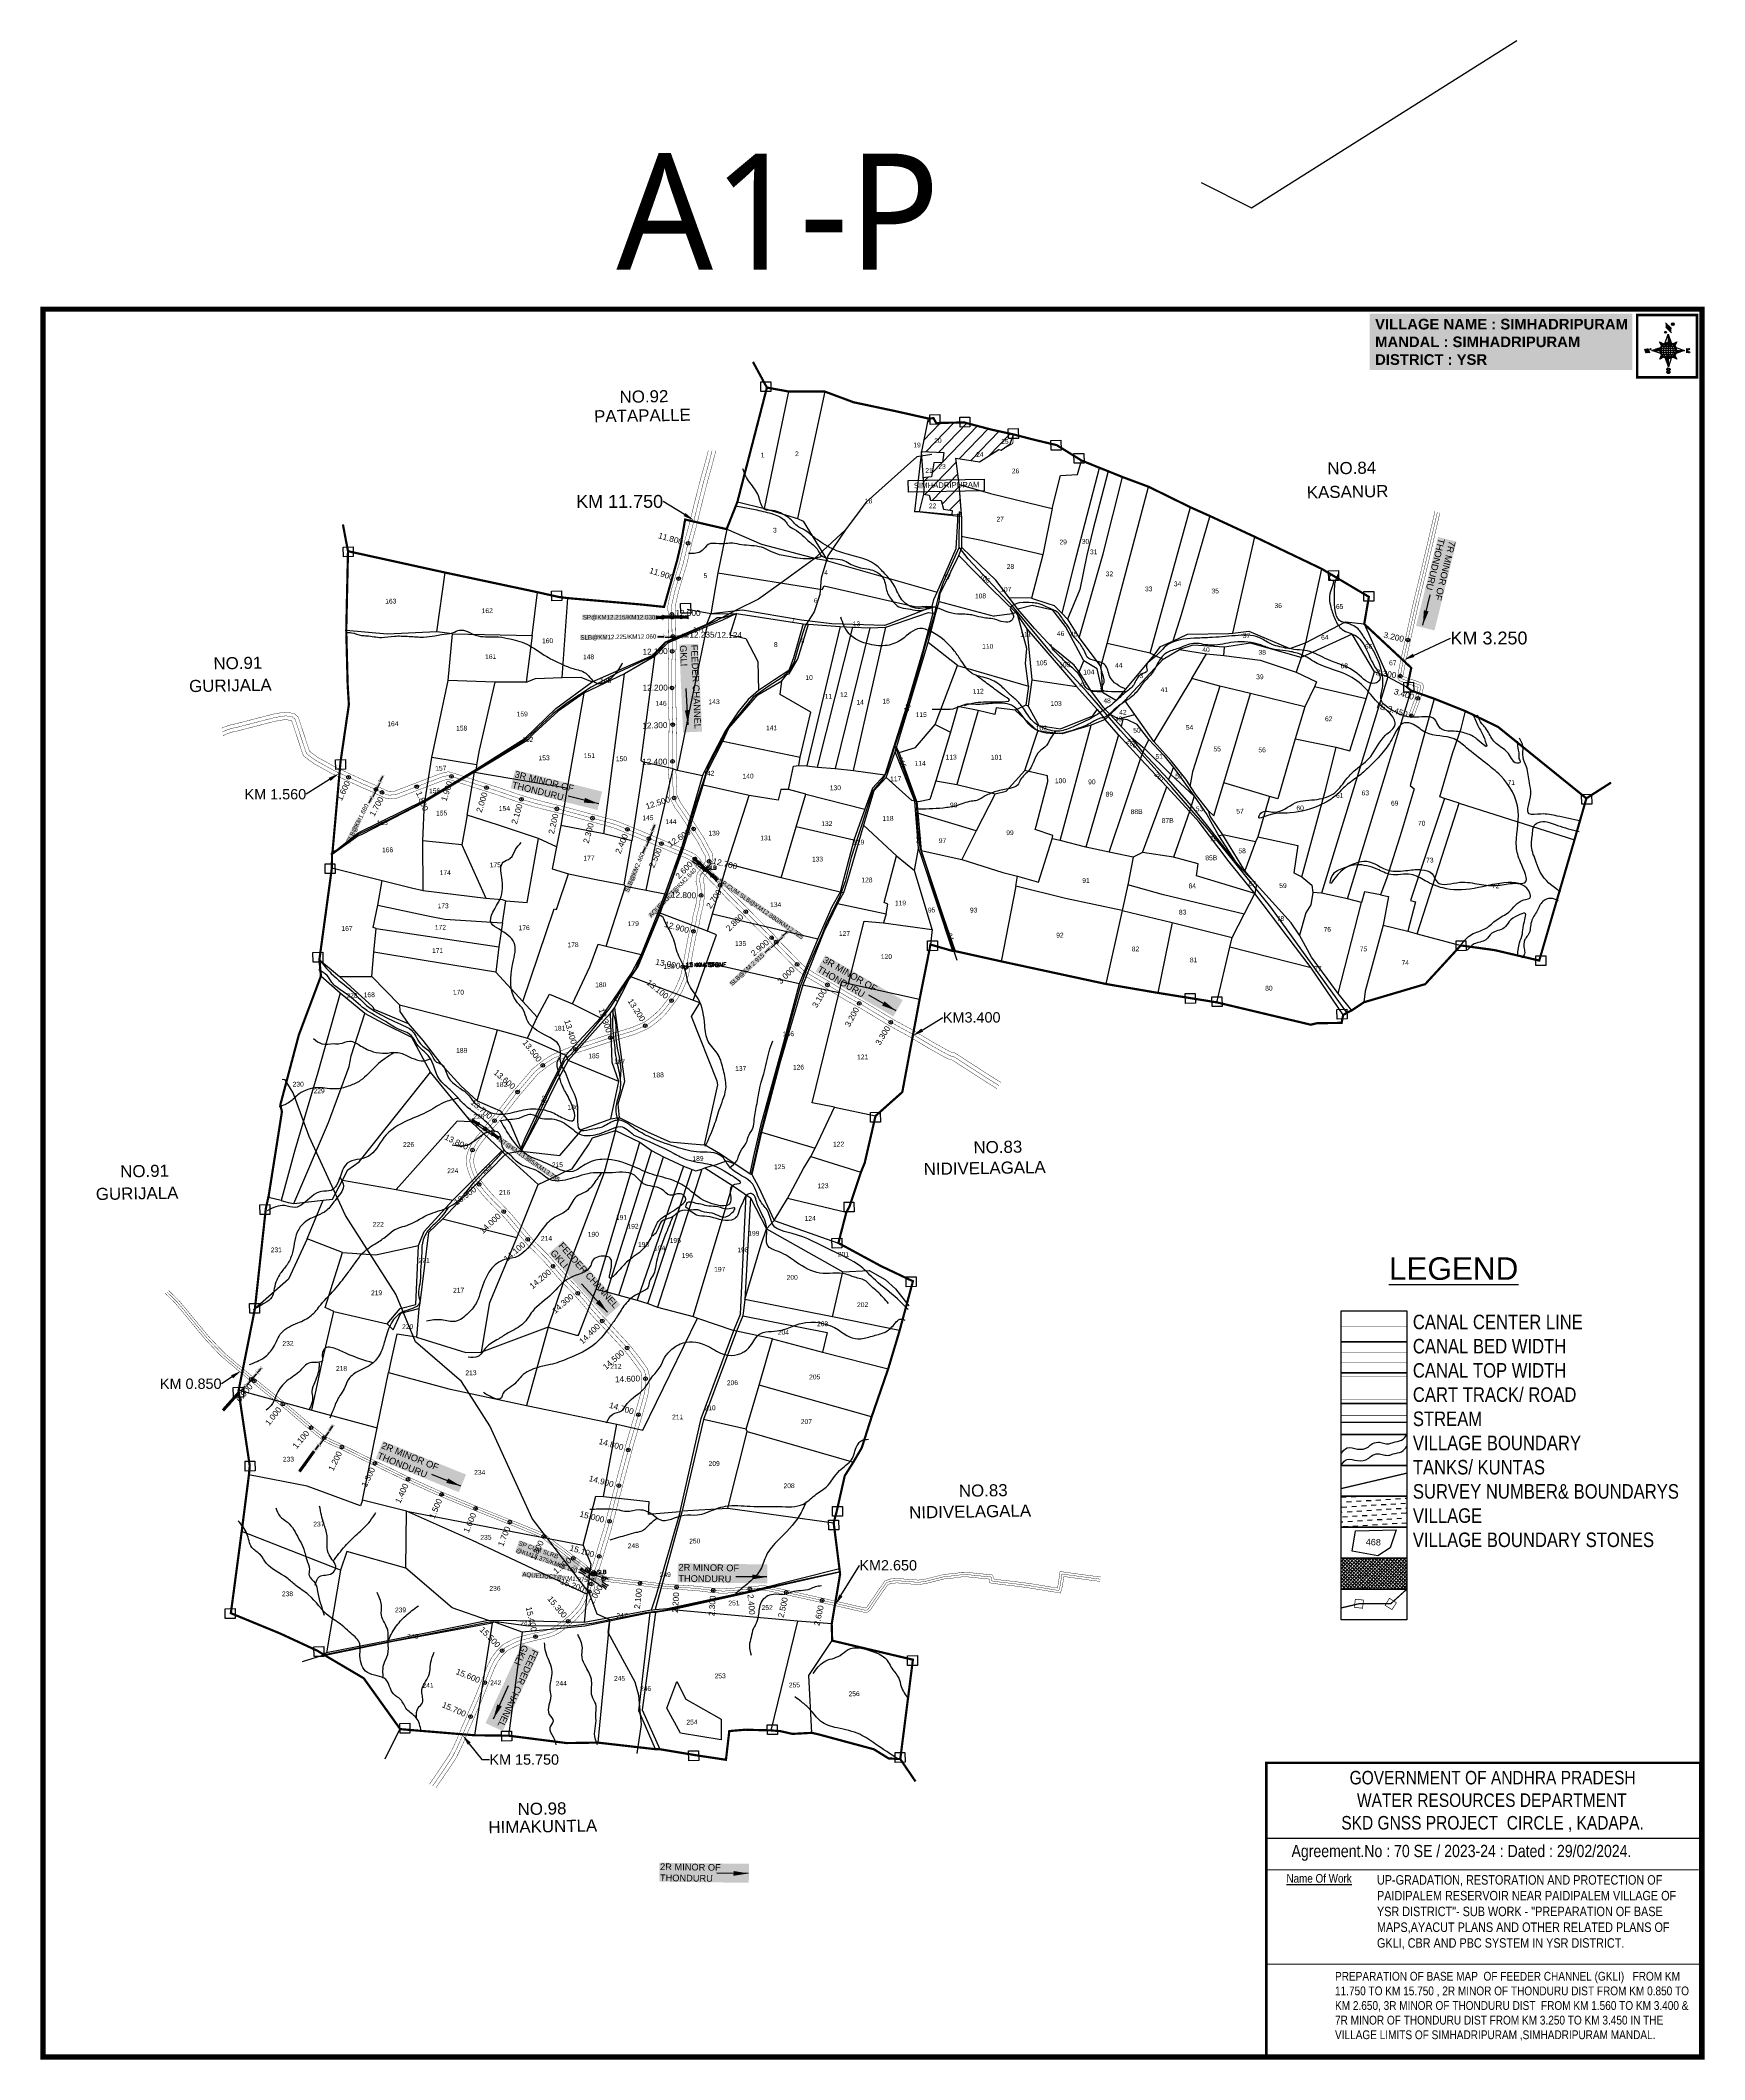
# Model space of a CAD drawing. Header units: inches. Extents: x 188249 to 207649, y 1614199 to 1620310.
# Drawn here: x 188249 to 192772, y 1614736 to 1620224 of the extents above; entities that cross this region are included whole.
import ezdxf
from ezdxf import colors
from ezdxf.entities.mleader import LeaderData, LeaderLine
from ezdxf.enums import TextEntityAlignment as Align
from ezdxf.math import Vec2, Vec3

# ---------------------------------------------------------------- set-up
doc = ezdxf.new("R2010")
doc.units = ezdxf.units.IN
doc.header["$LTSCALE"] = 15
doc.header["$MEASUREMENT"] = 0
doc.header["$PDMODE"] = 32
doc.header["$PDSIZE"] = 10
doc.linetypes.add('ACAD_ISO02W100', pattern=[15, 12, -3])
doc.linetypes.add('HIDDEN2', pattern=[0.1875, 0.125, -0.0625])
for name, color, linetype in [('AQUADUCT', 1, 'Continuous'), ('bord', 1, 'Continuous'), ('BOUNDRY STONES', 240, 'Continuous'), ('CADAS', 1, 'Continuous'), ('CANAL1', 7, 'Continuous'), ('CHANAGE', 1, 'Continuous'), ('CS', 134, 'Continuous'), ('FRAME 025', 7, 'Continuous'), ('PAPER SIZE', 5, 'Continuous'), ('PLOT NO', 7, 'Continuous'), ('PLOTS', 7, 'Continuous'), ('PLOTS NO', 7, 'Continuous'), ('POINT', 2, 'Continuous'), ('ROADS', 1, 'Continuous'), ('STREAMS', 4, 'Continuous'), ('STRUCTURE', 5, 'Continuous'), ('TABLE', 7, 'Continuous'), ('tank', 4, 'Continuous'), ('TEXT', 1, 'Continuous'), ('text2', 7, 'Continuous'), ('TITLEBLOCK', 7, 'Continuous'), ('VILLAGE', 30, 'Continuous'), ('VILLAGE BOUNDRY', 5, 'Continuous'), ('VILLAGE STONES', 240, 'Continuous')]:
    doc.layers.add(name, color=color, linetype=linetype)
doc.styles.add('A', font='arial.ttf')
doc.styles.add('ARIALN', font='ARIALN.TTF')
doc.styles.add('section', font='romant.shx', dxfattribs={"height": 2})
doc.styles.get("Standard").update_dxf_attribs({"font": 'arial.ttf'})
doc.styles.add('TMS', font='trebuc.ttf')
doc.linetypes.add('DOTS', pattern='A,1e-06,-3,["●",Standard,S=3,R=0,X=-1.25,Y=-1.25],-3', length=6.000001)
doc.dimstyles.get("Standard").update_dxf_attribs({"dimtxt": 0.18, "dimasz": 0.18, "dimexe": 0.18, "dimexo": 0.0625, "dimgap": 0.09, "dimtad": 0, "dimtih": 1, "dimtoh": 1, "dimdec": 4, "dimzin": 0, "dimdsep": 46, "dimtxsty": 'Standard', "dimcen": 0.09, "dimadec": 0, "dimazin": 0, "dimtfac": 1, "dimtdec": 4, "dimtofl": 0, "dimtmove": 0, "dimatfit": 3, "dimfxl": 1, "dimtolj": 1, "dimtzin": 0, "dimarcsym": 0})
pattern_1 = [(267.297113149, (-8720374.938, 50637915.138), (10.5367255337, -0.497431438), [])]
pattern_2 = [(357.297113149, (-8720374.938, 50637915.138), (0.497431438, 10.5367255337), [])]

# ---------------------------------------------------------------- blocks, each defined once
blk = doc.blocks.new('*X8')
at = {"color": 0, "linetype": 'Continuous'}
for p, q in [((6321.6, 240.5), (6322.3, 241.2)), ((6321.6, 240.3), (6322.3, 241)), ((6321.6, 240.1), (6322.3, 240.8)), ((6321.6, 239.9), (6322.4, 240.7)), ((6321.6, 239.8), (6322.4, 240.6)), ((6321.6, 239.6), (6322.5, 240.5)), ((6321.6, 239.4), (6322.5, 240.3)), ((6321.6, 239.2), (6322.6, 240.2)), ((6321.7, 239.1), (6322.6, 240.1)), ((6321.8, 240.8), (6322.4, 241.4)), ((6321.8, 239), (6322.7, 240)), ((6321.8, 239), (6322.8, 239.9)), ((6321.9, 238.9), (6322.9, 239.8)), ((6322, 238.8), (6323, 239.7)), ((6322.1, 241.3), (6322.4, 241.6)), ((6322.1, 238.7), (6323.1, 239.6)), ((6322.2, 238.6), (6323.1, 239.6)), ((6322.3, 238.5), (6323.2, 239.5)), ((6322.4, 238.5), (6323.3, 239.4)), ((6322.5, 238.4), (6323.4, 239.3)), ((6322.7, 238.4), (6323.6, 239.3)), ((6322.8, 238.3), (6323.7, 239.2)), ((6322.9, 238.3), (6323.8, 239.1)), ((6323.1, 238.2), (6323.9, 239.1)), ((6323.2, 238.2), (6324, 239)), ((6323.3, 238.2), (6324.2, 239)), ((6323.5, 238.1), (6324.3, 238.9)), ((6323.7, 238.1), (6324.4, 238.9)), ((6323.8, 238.1), (6324.6, 238.8)), ((6324.1, 238.2), (6324.7, 238.8)), ((6324.3, 238.3), (6324.9, 238.8)), ((6324.6, 238.3), (6325.1, 238.8)), ((6324.8, 238.4), (6325.2, 238.8)), ((6325.1, 238.5), (6325.4, 238.8)), ((6325.4, 238.6), (6325.6, 238.8))]:
    blk.add_line(p, q, dxfattribs=at)
blk = doc.blocks.new('*X7')
at = {"color": 0, "linetype": 'Continuous'}
for p, q in [((6324.4, 240.3), (6324.5, 240.4)), ((6324.6, 240.3), (6324.8, 240.5)), ((6324.7, 240.2), (6325, 240.5)), ((6324.8, 240.2), (6325.2, 240.6)), ((6325, 240.1), (6325.5, 240.6)), ((6325.1, 240.1), (6325.6, 240.6)), ((6325.2, 240), (6325.8, 240.6)), ((6325.3, 240), (6326, 240.6)), ((6325.4, 239.9), (6326.1, 240.6)), ((6325.5, 239.8), (6326.2, 240.5)), ((6325.6, 239.8), (6326.3, 240.5)), ((6325.7, 239.7), (6326.5, 240.4)), ((6325.9, 239.6), (6326.6, 240.3)), ((6326, 239.5), (6326.7, 240.3)), ((6326, 239.4), (6326.8, 240.2)), ((6326.1, 239.3), (6327, 240.2)), ((6326.2, 239.3), (6327.1, 240.1)), ((6326.3, 239.2), (6327.1, 240)), ((6326.4, 239.1), (6327.2, 239.9)), ((6326.5, 239), (6327.3, 239.8)), ((6326.5, 238.9), (6327.4, 239.7)), ((6326.6, 238.8), (6327.5, 239.6)), ((6326.7, 238.7), (6327.5, 239.5)), ((6326.8, 238.6), (6327.6, 239.4)), ((6326.8, 238.5), (6327.7, 239.3)), ((6326.8, 236.5), (6327.4, 237)), ((6326.9, 238.3), (6327.8, 239.2)), ((6326.9, 238.2), (6327.9, 239.1)), ((6326.9, 236.8), (6327.6, 237.4)), ((6327, 238.1), (6327.8, 239)), ((6327, 237.9), (6327.8, 238.8)), ((6327, 237.8), (6327.8, 238.6)), ((6327, 237.6), (6327.8, 238.4)), ((6327, 237.4), (6327.8, 238.2)), ((6327, 237.3), (6327.8, 238)), ((6327, 237.1), (6327.8, 237.9))]:
    blk.add_line(p, q, dxfattribs=at)
blk = doc.blocks.new('H')
at = {"layer": 'bord', "extrusion": (0.000427885, 0.004792, 0.999988)}
h = blk.add_hatch(dxfattribs=at)
h.set_pattern_fill('LINE', color=8, scale=84.387686, angle=-92.7029, style=0)
h.set_pattern_definition(pattern_1)
h.paths.add_polyline_path([(-625, 665, -0.090992), (-615, 710), (-751, 671)])
h = blk.add_hatch(dxfattribs=at)
h.set_pattern_fill('LINE', color=8, scale=84.387686, angle=-2.7029, style=0)
h.set_pattern_definition(pattern_2)
h.paths.add_polyline_path([(-492, 786, -0.090992), (-448, 775), (-486, 912)])
h = blk.add_hatch(dxfattribs=at)
h.set_pattern_fill('LINE', color=8, scale=84.387686, angle=-92.7029, style=0)
h.set_pattern_definition(pattern_1)
h.paths.add_polyline_path([(-246, 647), (-372, 653, -0.090992), (-382, 609)])
h = blk.add_hatch(dxfattribs=at)
h.set_pattern_fill('LINE', color=8, scale=84.387686, angle=-2.7029, style=0)
h.set_pattern_definition(pattern_2)
h.paths.add_polyline_path([(-504, 533, -0.090992), (-549, 543), (-510, 406)])
for p, q in [((-519, 1020, -1217), (-435, 927, -1216)), ((-516, 1087, -1217), (-432, 994, -1217)), ((-865, 701, -1215), (-847, 638, -1215)), ((-847, 700, -1215), (-829, 637, -1215)), ((-829, 699, -1215), (-811, 636, -1215)), ((-829, 699, -1215), (-811, 698, -1215)), ((-811, 698, -1215), (-794, 635, -1215)), ((-752, 665, -1215), (-615, 704, -1215)), ((-752, 665, -1215), (-625, 659, -1215)), ((-619, 614, -1215), (-752, 665, -1215)), ((-627, 794, -1216), (-567, 760, -1216)), ((-627, 794, -1216), (-584, 747, -1215)), ((-599, 731, -1215), (-627, 794, -1216)), ((-538, 774, -1216), (-487, 906, -1216)), ((-487, 906, -1216), (-493, 780, -1216)), ((-487, 906, -1216), (-448, 769, -1216)), ((-421, 753, -1216), (-359, 781, -1216)), ((-359, 781, -1216), (-405, 739, -1216)), ((-359, 781, -1216), (-392, 721, -1215)), ((-246, 641, -1215), (-383, 603, -1215)), ((-379, 693, -1215), (-246, 641, -1215)), ((-373, 647, -1215), (-246, 641, -1215)), ((-213, 669, -1215), (-217, 601, -1215)), ((-197, 600, -1215), (-194, 668, -1215)), ((-639, 526, -1214), (-606, 585, -1215)), ((-639, 526, -1214), (-593, 568, -1215)), ((-577, 553, -1215), (-639, 526, -1214)), ((-511, 400, -1214), (-549, 537, -1214)), ((-460, 533, -1215), (-511, 400, -1214)), ((-505, 527, -1214), (-511, 400, -1214)), ((-371, 513, -1214), (-431, 546, -1215)), ((-371, 513, -1214), (-414, 560, -1215)), ((-399, 576, -1215), (-371, 513, -1214))]:
    blk.add_line(p, q, dxfattribs=at)
at = {"layer": 'bord', "color": 8, "linetype": 'ByBlock', "extrusion": (0.000427885, 0.004792, 0.999988)}
for p, q in [((-373, 647, -1215), (-625, 659, -1215)), ((-375, 679, -1215), (-620, 691, -1215)), ((-386, 711, -1215), (-605, 722, -1215)), ((-411, 744, -1216), (-578, 752, -1216)), ((-493, 780, -1216), (-505, 527, -1214)), ((-378, 616, -1215), (-623, 628, -1215)), ((-392, 585, -1215), (-611, 595, -1215)), ((-420, 555, -1215), (-587, 562, -1215))]:
    blk.add_line(p, q, dxfattribs=at)
at = {"layer": 'bord', "extrusion": (0.000427885, 0.004792, 0.999988), "elevation": -1212}
for points, const_width in [([(-530, 950, 1), (-520, 939, 1)], 14.8), ([(-414, 1073, 1), (-398, 1058, 1)], 22.3), ([(-776, 697, 1), (-769, 690, 1)], 8.9), ([(-178, 667, 1), (-171, 660, 1)], 9.79), ([(-525, 322, 1), (-533, 329, 1)], 11.1), ([(-490, 362, 1), (-498, 369, 1)], 11.1), ([(-180, 618, 1), (-173, 611, 1)], 9.79)]:
    blk.add_lwpolyline(points, format="xyb", close=True, dxfattribs=dict(at, const_width=const_width))
for points, const_width in [([(-522, 960), (-516, 1093)], 1.61), ([(-434, 933), (-428, 1066)], 1.61), ([(-870, 707), (-846, 706)], 0.642), ([(-829, 643), (-855, 644)], 0.642), ([(-829, 643), (-821, 678)], 0.642), ([(-811, 642), (-784, 641)], 0.642), ([(-793, 641), (-782, 694)], 0.642), ([(-223, 676), (-174, 673)], 0.706), ([(-195, 645), (-185, 644)], 0.706), ([(-177, 605), (-226, 607)], 0.706)]:
    blk.add_lwpolyline(points, dxfattribs=dict(at, const_width=const_width))
for points in [[(-537, 317), (-531, 310), (-520, 307), (-505, 307), (-494, 310), (-486, 318), (-487, 326), (-491, 333), (-494, 336), (-503, 341), (-522, 347), (-530, 352), (-534, 355), (-537, 363), (-537, 373), (-530, 381), (-520, 384), (-504, 384), (-493, 380), (-487, 373)], [(-522, 348), (-526, 354), (-528, 361), (-528, 371), (-526, 375), (-521, 381), (-515, 384)], [(-505, 307), (-499, 312), (-497, 319), (-497, 327), (-501, 335), (-509, 343)]]:
    blk.add_lwpolyline(points, dxfattribs=at)
at = {"layer": 'bord', "extrusion": (0.000427885, 0.004792, 0.999988)}
for centre, radius in [((-525, 944, -1212), 14.8), ((-406, 1065, -1212), 22.3), ((-773, 694, -1212), 8.9), ((-498, 659, -1212), 127), ((-174, 663, -1212), 9.79), ((-529, 325, -1212), 11.1), ((-494, 365, -1212), 11.1), ((-177, 615, -1212), 9.79)]:
    blk.add_circle(centre, radius, dxfattribs=at)
at = {"layer": 'bord', "color": 8, "linetype": 'ByBlock', "extrusion": (0.000427885, 0.004792, 0.999988)}
for centre, radius, start, end in [((-482, 658, -1212), 128, 94.9254, 259.6691), ((-437, 656, -1212), 141, 113.2864, 241.308), ((-316, 651, -1212), 222, 142.5892, 212.0053), ((-560, 662, -1212), 141, 293.2864, 61.308), ((-681, 668, -1212), 222, 322.5892, 32.0053), ((-515, 660, -1212), 128, 274.9254, 79.6691)]:
    blk.add_arc(centre, radius, start, end, dxfattribs=at)
at = {"layer": 'bord', "extrusion": (0.000427885, 0.004792, 0.999988)}
for points in [[(-516, 1093, -1212), (-431, 1000, -1212), (-519, 1026, -1212), (-434, 933, -1212)], [(-864, 707, -1212), (-846, 706, -1212), (-846, 644, -1212), (-829, 643, -1212)], [(-829, 705, -1212), (-811, 704, -1212), (-811, 642, -1212), (-793, 641, -1212)], [(-193, 674, -1212), (-197, 606, -1212), (-213, 675, -1212), (-216, 607, -1212)]]:
    blk.add_solid(points, dxfattribs=at)
at = {"layer": 'bord', "extrusion": (0.000427885, 0.004792, 0.999988), "xscale": 7.977342409717546, "yscale": 7.977342409717546, "zscale": 7.977342409717546, "rotation": 138.0840426661453}
for name, p in [('*X7', (38301, -31929, -1212)), ('*X8', (38314, -31951, -1212))]:
    blk.add_blockref(name, p, dxfattribs=at)
blk = doc.blocks.new('SLB')
at = {"layer": 'STRUCTURE'}
h = blk.add_hatch(dxfattribs=at)
h.set_pattern_fill('DOTS', color=6, scale=20, angle=320.37225, style=0)
h.set_pattern_definition([(320.372247934, (-159.4327, -72.9564), (1.2786241598, 0.5641323054), [0, -1.25])])
h.paths.add_polyline_path([(769699.5, 1706871.1), (769699.5, 1706861.1), (769729.1, 1706861.1), (769732.1, 1706863.1), (769792.1, 1706863.1), (769795.1, 1706861.1), (769824.7, 1706861.1), (769824.7, 1706871.1), (769795.1, 1706871.1), (769792.1, 1706869.1), (769732.1, 1706869.1), (769729.1, 1706871.1)])
at = {"layer": 'STRUCTURE', "color": 6, "linetype": 'ACAD_ISO02W100', "ltscale": 0.5, "const_width": 0.5}
for points in [[(769699.5, 1706871.1), (769729.1, 1706871.1)], [(769699.5, 1706861.1), (769729.1, 1706861.1)], [(769795.1, 1706871.1), (769824.7, 1706871.1)], [(769795.1, 1706861.1), (769824.7, 1706861.1)]]:
    blk.add_lwpolyline(points, dxfattribs=at)
at = {"layer": 'STRUCTURE', "color": 6, "const_width": 0.628}
for points in [[(769726.1, 1706877.1), (769726.1, 1706873.1), (769732.1, 1706869.1), (769792.1, 1706869.1), (769798.1, 1706873.1), (769798.1, 1706877.1)], [(769726.1, 1706855.1), (769726.1, 1706859.1), (769732.1, 1706863.1), (769792.1, 1706863.1), (769798.1, 1706859.1), (769798.1, 1706855.1)]]:
    blk.add_lwpolyline(points, dxfattribs=at)
at = {"layer": 'STRUCTURE', "color": 6}
blk.add_lwpolyline([(769732.1, 1706863.1), (769792.1, 1706863.1)], dxfattribs=at)
blk.add_lwpolyline([(769732.1, 1706863.1), (769792.1, 1706863.1)], dxfattribs=at)
at = {"layer": 'STRUCTURE', "color": 0}
blk.add_circle((769762.1, 1706866.1), 1.24, dxfattribs=at)
for points in [[(769703.8, 1706866), (769726.7, 1706866)], [(769818.6, 1706865.8), (769795.7, 1706865.8)]]:
    blk.add_leader(points, dimstyle='Standard', override={"dimasz": 10, "dimgap": 0.09, "dimtad": 0}, dxfattribs=at)
blk = doc.blocks.new('SP')
at = {"layer": 'STRUCTURE'}
h = blk.add_hatch(dxfattribs=at)
h.set_pattern_fill('DASH', color=256, scale=8, style=0)
edge = h.paths.add_edge_path()
edge.add_spline(control_points=[(769825.7, 1706742.1), (769825.3, 1706741.8), (769823.8, 1706740.8), (769820.9, 1706740.3), (769817, 1706739.7), (769811.4, 1706738.9), (769804, 1706739.7), (769798.4, 1706741), (769795.6, 1706741.6)], knot_values=[0, 0, 0, 0, 1.613557, 5.24513, 8.624976, 13.470124, 22.190216, 30.746377, 30.746377, 30.746377, 30.746377], degree=3, periodic=0)
edge.add_line((769795.6, 1706741.6), (769792.6, 1706739.6))
edge.add_line((769792.6, 1706739.6), (769732.6, 1706739.6))
edge.add_line((769732.6, 1706739.6), (769729.6, 1706741.6))
edge.add_spline(control_points=[(769729.6, 1706741.6), (769726.9, 1706740.9), (769721.3, 1706739.5), (769713.9, 1706738.5), (769708.3, 1706739.1), (769704.4, 1706739.6), (769701.5, 1706740), (769700, 1706741), (769699.5, 1706741.3)], knot_values=[0, 0, 0, 0, 8.556161, 17.276253, 22.121402, 25.501247, 29.13282, 30.746377, 30.746377, 30.746377, 30.746377], degree=3, periodic=0)
edge.add_line((769699.5, 1706741.3), (769699.5, 1706722.1))
edge.add_spline(control_points=[(769699.5, 1706722.1), (769700, 1706722.4), (769701.4, 1706723.4), (769704.3, 1706724), (769708.2, 1706724.5), (769713.8, 1706725.3), (769721.2, 1706724.5), (769726.8, 1706723.3), (769729.6, 1706722.6)], knot_values=[0, 0, 0, 0, 1.613557, 5.24513, 8.624976, 13.470124, 22.190216, 30.746377, 30.746377, 30.746377, 30.746377], degree=3, periodic=0)
edge.add_line((769729.6, 1706722.6), (769732.6, 1706724.6))
edge.add_line((769732.6, 1706724.6), (769792.6, 1706724.6))
edge.add_line((769792.6, 1706724.6), (769795.6, 1706722.6))
edge.add_spline(control_points=[(769795.6, 1706722.6), (769798.4, 1706723.3), (769803.9, 1706724.8), (769811.3, 1706725.8), (769817, 1706725.1), (769820.9, 1706724.7), (769823.8, 1706724.2), (769825.2, 1706723.3), (769825.7, 1706723)], knot_values=[0, 0, 0, 0, 8.556161, 17.276253, 22.121402, 25.501247, 29.13282, 30.746377, 30.746377, 30.746377, 30.746377], degree=3, periodic=0)
edge.add_line((769825.7, 1706723), (769825.7, 1706742.1))
h.paths.add_polyline_path([(769764.2, 1706732.1, -1), (769761.1, 1706732.1, -1)], flags=0)
h.paths.add_polyline_path([(769761.1, 1706732.1, 1), (769764.2, 1706732.1, 1)], flags=16)
at = {"layer": 'STRUCTURE', "const_width": 0.628}
for points in [[(769726.6, 1706747.6), (769726.6, 1706743.6), (769732.6, 1706739.6), (769792.6, 1706739.6), (769798.6, 1706743.6), (769798.6, 1706747.6)], [(769726.6, 1706716.6), (769726.6, 1706720.6), (769732.6, 1706724.6), (769792.6, 1706724.6), (769798.6, 1706720.6), (769798.6, 1706716.6)]]:
    blk.add_lwpolyline(points, dxfattribs=at)
at = {"layer": 'STRUCTURE', "color": 3}
blk.add_lwpolyline([(769732.6, 1706724.6), (769792.6, 1706724.6)], dxfattribs=at)
blk.add_lwpolyline([(769732.6, 1706724.6), (769792.6, 1706724.6)], dxfattribs=at)
at = {"layer": 'STRUCTURE', "color": 0}
blk.add_circle((769762.6, 1706732.1), 1.55, dxfattribs=at)
at = {"layer": 'STRUCTURE'}
for points in [[(769699.5, 1706741.3), (769700.9, 1706740.5), (769704.4, 1706739.6), (769707.8, 1706739.2), (769712.6, 1706738.8), (769721.3, 1706739.7), (769729.6, 1706741.6)], [(769699.5, 1706722.1), (769700.9, 1706723), (769704.4, 1706724), (769707.7, 1706724.5), (769712.5, 1706725), (769721.2, 1706724.4), (769729.6, 1706722.6)], [(769825.7, 1706742.1), (769824.3, 1706741.3), (769820.8, 1706740.3), (769817.5, 1706739.8), (769812.7, 1706739.2), (769804, 1706739.9), (769795.6, 1706741.6)], [(769825.7, 1706723), (769824.3, 1706723.8), (769820.8, 1706724.7), (769817.4, 1706725.1), (769812.6, 1706725.5), (769803.9, 1706724.6), (769795.6, 1706722.6)]]:
    blk.add_spline(points, degree=3, dxfattribs=at)
at = {"layer": 'STRUCTURE', "color": 0}
blk.add_text('STREAM', height=5, dxfattribs=at).set_placement((769684.3, 1706732.1), align=Align.MIDDLE_CENTER)
for points in [[(769727.4, 1706732.1), (769700.8, 1706732.1)], [(769824.4, 1706732.1), (769800.5, 1706732.1)]]:
    blk.add_leader(points, dimstyle='Standard', override={"dimasz": 10, "dimgap": 0.09, "dimtad": 0}, dxfattribs=at)
blk = doc.blocks.new('AQUEDUCT')
at = {"layer": 'STRUCTURE'}
h = blk.add_hatch(dxfattribs=at)
h.set_pattern_fill('DASH', color=256, scale=8, angle=-90, style=0)
h.set_pattern_definition([(270, (-1706662.7411, 769762.6106), (1, -1), [1, -1])])
edge = h.paths.add_edge_path()
edge.add_spline(control_points=[(6.5, -63.1), (6.2, -62.6), (5.2, -61.2), (4.6, -58.3), (4.1, -54.4), (3.3, -48.8), (4.1, -41.4), (5.4, -35.8), (6, -33)], knot_values=[0, 0, 0, 0, 1.613557, 5.24513, 8.624976, 13.470124, 22.190216, 30.746377, 30.746377, 30.746377, 30.746377], degree=3, periodic=0)
edge.add_line((6, -33), (4, -30))
edge.add_line((4, -30), (4, 30))
edge.add_line((4, 30), (6, 33))
edge.add_spline(control_points=[(6, 33), (5.3, 35.8), (3.9, 41.3), (2.8, 48.7), (3.5, 54.4), (3.9, 58.3), (4.4, 61.2), (5.4, 62.6), (5.7, 63.1)], knot_values=[0, 0, 0, 0, 8.556161, 17.276253, 22.121402, 25.501247, 29.13282, 30.746377, 30.746377, 30.746377, 30.746377], degree=3, periodic=0)
edge.add_line((5.7, 63.1), (-6.5, 63.1))
edge.add_spline(control_points=[(-6.5, 63.1), (-6.2, 62.6), (-5.2, 61.2), (-4.6, 58.3), (-4.1, 54.4), (-3.3, 48.8), (-4.1, 41.4), (-5.4, 35.8), (-6, 33)], knot_values=[0, 0, 0, 0, 1.613557, 5.24513, 8.624976, 13.470124, 22.190216, 30.746377, 30.746377, 30.746377, 30.746377], degree=3, periodic=0)
edge.add_line((-6, 33), (-4, 30))
edge.add_line((-4, 30), (-4, -30))
edge.add_line((-4, -30), (-6, -33))
edge.add_spline(control_points=[(-6, -33), (-5.3, -35.8), (-3.9, -41.3), (-2.8, -48.7), (-3.5, -54.4), (-3.9, -58.3), (-4.4, -61.2), (-5.4, -62.6), (-5.7, -63.1)], knot_values=[0, 0, 0, 0, 8.556161, 17.276253, 22.121402, 25.501247, 29.13282, 30.746377, 30.746377, 30.746377, 30.746377], degree=3, periodic=0)
edge.add_line((-5.7, -63.1), (6.5, -63.1))
blk.add_circle((0, 0), 0.938)
at = {"layer": 'STRUCTURE', "const_width": 0.628}
for points in [[(-12, 36), (-8, 36), (-4, 30), (-4, -30), (-8, -36), (-12, -36)], [(12, 36), (8, 36), (4, 30), (4, -30), (8, -36), (12, -36)]]:
    blk.add_lwpolyline(points, dxfattribs=at)
at = {"layer": 'STRUCTURE', "color": 3}
for points in [[(-4, 30), (-4, -30)], [(-4, 30), (-4, -30)], [(4, 30), (4, -30)]]:
    blk.add_lwpolyline(points, dxfattribs=at)
at = {"layer": 'STRUCTURE'}
for points in [[(-6.5, 63.1), (-5.7, 61.7), (-4.7, 58.2), (-4.2, 54.9), (-3.6, 50.1), (-4.3, 41.4), (-6, 33)], [(5.7, 63.1), (4.8, 61.7), (3.9, 58.2), (3.5, 54.8), (3.1, 50), (4, 41.3), (6, 33)], [(-5.7, -63.1), (-4.8, -61.7), (-3.9, -58.2), (-3.5, -54.8), (-3.1, -50), (-4, -41.3), (-6, -33)], [(6.5, -63.1), (5.7, -61.7), (4.7, -58.2), (4.2, -54.9), (3.6, -50.1), (4.3, -41.4), (6, -33)]]:
    blk.add_spline(points, degree=3, dxfattribs=at)
at = {"layer": 'STRUCTURE', "color": 0}
blk.add_text('STREAM', height=5, dxfattribs=at).set_placement((-19.7, -0.1), align=Align.MIDDLE_CENTER)
for points in [[(32.5, 0.1), (5.8, 0)], [(0.4, -62), (0.1, -38.2)]]:
    blk.add_leader(points, dimstyle='Standard', override={"dimasz": 10, "dimgap": 0.09, "dimtad": 0}, dxfattribs=at)
blk = doc.blocks.new('UT')
at = {"layer": 'STRUCTURE'}
h = blk.add_hatch(dxfattribs=at)
h.set_pattern_fill('DASH', color=150, scale=8, angle=-39.62775, style=0)
h.set_pattern_definition([(320.372247933, (-4370.464, -6260.8811), (1.40800153113, 0.132407282), [1, -1])])
h.paths.add_polyline_path([(765163, 1700681.9), (765165.6, 1700680.6), (765167.2, 1700680.3), (765169.1, 1700680), (765172.4, 1700679.6), (765176.4, 1700679.3), (765179.5, 1700679.5), (765183.1, 1700679.9), (765187.7, 1700680.9), (765188.9, 1700681.2), (765193.1, 1700682.2), (765196.1, 1700680.2), (765196.1, 1700672.2), (765193.1, 1700670.2), (765190.5, 1700670.8), (765188.1, 1700671.3), (765185.5, 1700671.8), (765183.6, 1700672.1), (765181, 1700672.5), (765180.3, 1700672.5), (765178.5, 1700672.6), (765176.7, 1700672.6), (765174.6, 1700672.5), (765172.5, 1700672.3), (765170.4, 1700672), (765168.5, 1700671.7), (765166.1, 1700671.2), (765165, 1700670.8), (765163, 1700669.7)])
h.paths.add_polyline_path([(765259.1, 1700682.2), (765256.1, 1700680.2), (765256.1, 1700672.2), (765259.1, 1700670.2), (765261.9, 1700671), (765264.4, 1700671.6), (765266.4, 1700672), (765269.1, 1700672.5), (765272.7, 1700673), (765276.1, 1700673.1), (765278.6, 1700672.9), (765281.2, 1700672.7), (765283.9, 1700672.3), (765286.4, 1700671.9), (765288, 1700671.3), (765289.2, 1700670.6), (765289.1, 1700682.7), (765287.6, 1700681.8), (765285.7, 1700681.2), (765283, 1700680.7), (765281.2, 1700680.4), (765276.7, 1700679.9), (765272.7, 1700679.9), (765268.7, 1700680.3), (765264.8, 1700681), (765261.2, 1700681.7)])
at = {"layer": 'STRUCTURE', "color": 150, "const_width": 0.628}
for points in [[(765190.1, 1700688.2), (765190.1, 1700684.2), (765196.1, 1700680.2), (765256.1, 1700680.2), (765262.1, 1700684.2), (765262.1, 1700688.2)], [(765190.1, 1700664.2), (765190.1, 1700668.2), (765196.1, 1700672.2), (765256.1, 1700672.2), (765262.1, 1700668.2), (765262.1, 1700664.2)]]:
    blk.add_lwpolyline(points, dxfattribs=at)
at = {"layer": 'STRUCTURE', "color": 150}
for points in [[(765196.1, 1700680.2), (765256.1, 1700680.2)], [(765196.1, 1700672.2), (765256.1, 1700672.2)], [(765196.1, 1700672.2), (765256.1, 1700672.2)]]:
    blk.add_lwpolyline(points, dxfattribs=at)
at = {"layer": 'STRUCTURE', "color": 0}
blk.add_circle((765226.1, 1700676.2), 1.89, dxfattribs=at)
at = {"layer": 'STRUCTURE', "color": 150}
for points in [[(765163, 1700681.9), (765164.4, 1700681.1), (765167.9, 1700680.2), (765171.2, 1700679.8), (765176.1, 1700679.4), (765184.7, 1700680.3), (765193.1, 1700682.2)], [(765163, 1700669.7), (765164.3, 1700670.6), (765167.8, 1700671.6), (765171.2, 1700672.1), (765176, 1700672.6), (765184.7, 1700672), (765193.1, 1700670.2)], [(765289.1, 1700682.7), (765287.8, 1700681.9), (765284.3, 1700680.9), (765280.9, 1700680.4), (765276.1, 1700679.8), (765267.4, 1700680.5), (765259.1, 1700682.2)], [(765289.2, 1700670.6), (765287.8, 1700671.4), (765284.2, 1700672.3), (765280.9, 1700672.7), (765276.1, 1700673.1), (765267.4, 1700672.2), (765259.1, 1700670.2)]]:
    blk.add_spline(points, degree=3, dxfattribs=at)
at = {"layer": 'STRUCTURE', "color": 0}
blk.add_text('STREAM', height=5, dxfattribs=at).set_placement((765148.2, 1700675.8), align=Align.MIDDLE_CENTER)
for points in [[(765190.9, 1700676), (765164.2, 1700675.8)], [(765289.3, 1700676.7), (765265.4, 1700676.4)]]:
    blk.add_leader(points, dimstyle='Standard', override={"dimasz": 10, "dimgap": 0.09, "dimtad": 0}, dxfattribs=at)
blk = doc.blocks.new('PIPE C')
at = {"layer": 'STRUCTURE'}
h = blk.add_hatch(dxfattribs=at)
h.set_pattern_fill('DASH', color=256, scale=5.6, angle=-90, style=0)
h.set_pattern_definition([(270, (-1194663.9188, 538833.8274), (0.7, -0.7), [0.7, -0.7])])
edge = h.paths.add_edge_path()
edge.add_spline(control_points=[(4.6, -44.2), (4.4, -43.9), (3.7, -42.8), (3.2, -40.8), (2.9, -38.1), (2.3, -34.2), (2.9, -29), (3.8, -25), (4.2, -23.1)], knot_values=[0, 0, 0, 0, 1.613557, 5.24513, 8.624976, 13.470124, 22.190216, 30.746377, 30.746377, 30.746377, 30.746377], degree=3, periodic=0)
edge.add_line((4.2, -23.1), (2.8, -21))
edge.add_line((2.8, -21), (2.8, 21))
edge.add_line((2.8, 21), (4.2, 23.1))
edge.add_spline(control_points=[(4.2, 23.1), (3.7, 25), (2.7, 28.9), (2, 34.1), (2.4, 38), (2.7, 40.8), (3.1, 42.8), (3.8, 43.8), (4, 44.2)], knot_values=[0, 0, 0, 0, 8.556161, 17.276253, 22.121402, 25.501247, 29.13282, 30.746377, 30.746377, 30.746377, 30.746377], degree=3, periodic=0)
edge.add_line((4, 44.2), (-4.6, 44.2))
edge.add_spline(control_points=[(-4.6, 44.2), (-4.4, 43.9), (-3.7, 42.8), (-3.2, 40.8), (-2.9, 38.1), (-2.3, 34.2), (-2.9, 29), (-3.8, 25), (-4.2, 23.1)], knot_values=[0, 0, 0, 0, 1.613557, 5.24513, 8.624976, 13.470124, 22.190216, 30.746377, 30.746377, 30.746377, 30.746377], degree=3, periodic=0)
edge.add_line((-4.2, 23.1), (-2.8, 21))
edge.add_line((-2.8, 21), (-2.8, -21))
edge.add_line((-2.8, -21), (-4.2, -23.1))
edge.add_spline(control_points=[(-4.2, -23.1), (-3.7, -25), (-2.7, -28.9), (-2, -34.1), (-2.4, -38), (-2.7, -40.8), (-3.1, -42.8), (-3.8, -43.8), (-4, -44.2)], knot_values=[0, 0, 0, 0, 8.556161, 17.276253, 22.121402, 25.501247, 29.13282, 30.746377, 30.746377, 30.746377, 30.746377], degree=3, periodic=0)
edge.add_line((-4, -44.2), (4.6, -44.2))
blk.add_circle((0, 0), 0.657)
at = {"layer": 'STRUCTURE', "const_width": 0.44}
for points in [[(-8.4, 25.2), (-5.6, 25.2), (-2.8, 21), (-2.8, -21), (-5.6, -25.2), (-8.4, -25.2)], [(8.4, 25.2), (5.6, 25.2), (2.8, 21), (2.8, -21), (5.6, -25.2), (8.4, -25.2)]]:
    blk.add_lwpolyline(points, dxfattribs=at)
at = {"layer": 'STRUCTURE', "color": 3}
for points in [[(-2.8, 21), (-2.8, -21)], [(-2.8, 21), (-2.8, -21)], [(2.8, 21), (2.8, -21)]]:
    blk.add_lwpolyline(points, dxfattribs=at)
at = {"layer": 'STRUCTURE'}
for points in [[(-4.6, 44.2), (-4, 43.2), (-3.3, 40.8), (-2.9, 38.4), (-2.5, 35.1), (-3, 29), (-4.2, 23.1)], [(4, 44.2), (3.4, 43.2), (2.8, 40.7), (2.5, 38.4), (2.2, 35), (2.8, 28.9), (4.2, 23.1)], [(-4, -44.2), (-3.4, -43.2), (-2.8, -40.7), (-2.5, -38.4), (-2.2, -35), (-2.8, -28.9), (-4.2, -23.1)], [(4.6, -44.2), (4, -43.2), (3.3, -40.8), (2.9, -38.4), (2.5, -35.1), (3, -29), (4.2, -23.1)]]:
    blk.add_spline(points, degree=3, dxfattribs=at)
at = {"layer": 'STRUCTURE', "color": 0}
for points in [[(-0.2, 44.3), (-0.2, 28.7)], [(0, -23.2), (0, -38.9)]]:
    blk.add_leader(points, dimstyle='Standard', override={"dimscale": 0.062085, "dimtxt": 50, "dimasz": 100, "dimgap": 0.09, "dimtad": 0, "dimzin": 2}, dxfattribs=at)

msp = doc.modelspace()

# ---------------------------------------------------------------- hatches: boundary and pattern name
at = {"layer": 'PLOTS'}
h = msp.add_hatch(dxfattribs=at)
h.set_pattern_fill('ANSI31', color=40, scale=8.212801, angle=0.9469)
h.set_pattern_definition([(45.946856, (102889.22, 1532776.922), (-18.740438, 18.1310535), [])])
h.paths.add_polyline_path([(190704.9, 1619103.9), (190700.7, 1619076.5), (190677.7, 1619076.1), (190671, 1619038), (190648.6, 1619035.5), (190650.8, 1619004), (190650.1, 1618990.1), (190664.9, 1618987.5), (190668.1, 1618974.2), (190697.5, 1618973.4), (190703.3, 1618949.5), (190727.3, 1618946.4), (190726.6, 1618935.2), (190752.4, 1618934.2), (190746.6, 1619017.1), (190737.4, 1619088.3), (190801.4, 1619078.1), (190854.2, 1619112.2), (190860.3, 1619110.2), (190885.2, 1619127.1), (190894, 1619152.9), (190832.7, 1619166.3), (190760.1, 1619185.4), (190684.3, 1619183), (190676.4, 1619197), (190661.9, 1619196.3), (190643.4, 1619106.4)])
h.paths.add_polyline_path([(190853.7, 1619120.8), (190887.6, 1619121.4), (190887.2, 1619146.5), (190853.3, 1619146)], flags=24)
h.paths.add_polyline_path([(190785.6, 1619085.7), (190819.4, 1619086.2), (190819, 1619111), (190785.2, 1619110.4)], flags=24)
h.paths.add_polyline_path([(190682.9, 1619053), (190716.9, 1619053.6), (190716.4, 1619078.7), (190682.5, 1619078.2)], flags=24)
h.paths.add_polyline_path([(190647.6, 1619042.2), (190681.3, 1619042.7), (190680.9, 1619067.5), (190647.2, 1619066.9)], flags=25)
h.paths.add_polyline_path([(190671.8, 1619122.8), (190705.7, 1619123.4), (190705.3, 1619148.5), (190671.4, 1619147.9)], flags=24)
at = {"layer": 'tank'}
h = msp.add_hatch(dxfattribs=at)
h.set_pattern_fill('DASH', color=256, scale=106.712442, angle=3.5405, style=0)
h.set_pattern_definition([(3.5405362, (-487355.44, 125752.285), (12.48984652, 14.13734509), [13.3390553, -13.3390553])])
h.paths.add_polyline_path([(191784.1, 1616266.7), (191963.3, 1616266.7), (191963.3, 1616182.7), (191784.1, 1616182.7)])
at = {"layer": 'VILLAGE', "linetype": 'Continuous'}
h = msp.add_hatch(dxfattribs=at)
h.set_pattern_fill('SACNCR', color=256, scale=71.675172, angle=1.5303, style=0)
h.set_pattern_definition([(46.53031993, (-487355.4396, 125752.285), (-4.876634484, 4.622851217), []), (46.53031993, (-487350.69, 125752.412), (-4.876634484, 4.622851217), [0, -6.7195474])])
h.paths.add_polyline_path([(191784.1, 1616098.6), (191963.3, 1616098.6), (191963.3, 1616014.6), (191784.1, 1616014.6)])

# ---------------------------------------------------------------- linework, layer by layer
at = {"layer": 'BOUNDRY STONES'}
for points in [[(190206.9, 1619295.8), (190233.9, 1619296.3), (190234.4, 1619269.7), (190207.3, 1619269.3)], [(190666.4, 1619206.5), (190693.5, 1619206.9), (190693.9, 1619180.4), (190666.9, 1619180)], [(190748.2, 1619199.4), (190775.2, 1619199.8), (190775.6, 1619173.3), (190748.6, 1619172.9)], [(190879.6, 1619168.2), (190906.6, 1619168.7), (190907, 1619142.2), (190880, 1619141.7)], [(190995.6, 1619136.5), (191022.6, 1619136.9), (191023, 1619110.4), (190996, 1619110)], [(191058.2, 1619101), (191085.2, 1619101.4), (191085.6, 1619074.9), (191058.6, 1619074.5)], [(189072, 1618846.9), (189099, 1618847.4), (189099.4, 1618820.8), (189072.4, 1618820.4)], [(191750.2, 1618782.4), (191777.2, 1618782.8), (191777.7, 1618756.3), (191750.7, 1618755.8)], [(189638.5, 1618727.2), (189665.5, 1618727.7), (189665.9, 1618701.1), (189638.9, 1618700.7)], [(191846, 1618726), (191873, 1618726.4), (191873.4, 1618699.9), (191846.4, 1618699.4)], [(189989.1, 1618693.5), (190016.1, 1618694), (190016.5, 1618667.5), (189989.5, 1618667)], [(191954.4, 1618478.8), (191981.4, 1618479.2), (191981.8, 1618452.7), (191954.8, 1618452.3)], [(189051.1, 1618268.9), (189078.2, 1618269.4), (189078.6, 1618242.8), (189051.6, 1618242.4)], [(192438.2, 1618174.3), (192465.2, 1618174.8), (192465.6, 1618148.3), (192438.6, 1618147.8)], [(189022.5, 1617985.7), (189049.6, 1617986.2), (189050, 1617959.6), (189023, 1617959.2)], [(188989.4, 1617744.8), (189016.4, 1617745.3), (189016.9, 1617718.8), (188989.9, 1617718.3)], [(190659.9, 1617776.2), (190686.9, 1617776.6), (190687.3, 1617750.1), (190660.3, 1617749.7)], [(192096.7, 1617776.1), (192123.7, 1617776.5), (192124.2, 1617750), (192097.2, 1617749.6)], [(192313.6, 1617735.7), (192340.6, 1617736.1), (192341, 1617709.6), (192314, 1617709.2)], [(191360.7, 1617633.1), (191387.8, 1617633.5), (191388.2, 1617607), (191361.2, 1617606.6)], [(191433.2, 1617624.1), (191460.2, 1617624.6), (191460.7, 1617598.1), (191433.7, 1617597.6)], [(191773.1, 1617590.1), (191800.1, 1617590.6), (191800.6, 1617564.1), (191773.6, 1617563.6)], [(190504.8, 1617310), (190531.8, 1617310.5), (190532.3, 1617284), (190505.2, 1617283.5)], [(188845.4, 1617059.2), (188872.4, 1617059.6), (188872.9, 1617033.1), (188845.9, 1617032.7)], [(190433.3, 1617066), (190460.3, 1617066.4), (190460.7, 1617039.9), (190433.7, 1617039.5)], [(190400.2, 1616967.7), (190427.2, 1616968.2), (190427.6, 1616941.7), (190400.6, 1616941.2)], [(190602, 1616862.9), (190629.1, 1616863.4), (190629.5, 1616836.8), (190602.5, 1616836.4)], [(188817.4, 1616790.6), (188844.4, 1616791), (188844.8, 1616764.5), (188817.8, 1616764.1)], [(188773.1, 1616562.6), (188800.1, 1616563), (188800.5, 1616536.5), (188773.5, 1616536.1)], [(188805, 1616362), (188832, 1616362.5), (188832.5, 1616336), (188805.5, 1616335.5)], [(190391.4, 1616201.9), (190418.4, 1616202.3), (190418.8, 1616175.8), (190391.8, 1616175.4)], [(190401.7, 1616238.9), (190428.7, 1616239.3), (190429.1, 1616212.8), (190402.1, 1616212.4)], [(188750.8, 1615961.1), (188777.8, 1615961.6), (188778.2, 1615935), (188751.2, 1615934.6)], [(188992.2, 1615857.6), (189019.2, 1615858.1), (189019.6, 1615831.5), (188992.6, 1615831.1)], [(190605.6, 1615833.2), (190632.6, 1615833.6), (190633.1, 1615807.1), (190606.1, 1615806.7)], [(189225.8, 1615649.3), (189252.9, 1615649.8), (189253.3, 1615623.3), (189226.3, 1615622.8)], [(190224.6, 1615645.5), (190251.7, 1615646), (190252.1, 1615619.5), (190225.1, 1615619)], [(189502.5, 1615628), (189529.5, 1615628.4), (189529.9, 1615601.9), (189502.9, 1615601.5)], [(190010.9, 1615574.5), (190037.9, 1615575), (190038.4, 1615548.4), (190011.4, 1615548)], [(190571.8, 1615570.1), (190598.8, 1615570.6), (190599.2, 1615544.1), (190572.2, 1615543.6)]]:
    msp.add_lwpolyline(points, close=True, dxfattribs=at)
at = {"layer": 'CANAL1', "color": 200, "const_width": 1}
for points in [[(190064.4, 1619109.6), (190059.9, 1619091.9), (190055.1, 1619073.7), (190042.6, 1619029.5), (190025.8, 1618963.4), (190011.6, 1618905), (190002.8, 1618873.7), (189986.1, 1618803.9), (189978.6, 1618779.6), (189971.2, 1618754.4), (189963.9, 1618730.5), (189959.3, 1618710.3), (189955.7, 1618694.4), (189954.4, 1618687.6), (189954.3, 1618677.5), (189955.1, 1618670), (189955.6, 1618661), (189955.3, 1618640.8), (189955.5, 1618630.6), (189955.7, 1618612.8), (189956.9, 1618580.8), (189955.2, 1618529.9), (189955.4, 1618483.5), (189956.2, 1618421), (189957.8, 1618366.4), (189956.8, 1618304), (189957, 1618251.3), (189956.2, 1618233.5), (189957.5, 1618217.9), (189957.6, 1618203.8), (189958.5, 1618193.3), (189958.8, 1618190.6), (189958.6, 1618187.7), (189958.7, 1618179.2), (189959, 1618172.5), (189960.1, 1618165.8), (189963, 1618159.1), (189966.8, 1618151.5), (189973, 1618139.6), (189989.3, 1618116.5), (190034.9, 1618046.2), (190043.8, 1618029.4), (190050.1, 1618017.6), (190056.2, 1618006.9), (190057, 1617995.7), (190056.1, 1617992), (190054.3, 1617987.8), (190049.6, 1617980.6), (190039.3, 1617966), (190035.1, 1617961), (190031.6, 1617949.4), (190030.8, 1617937.1), (190033.8, 1617925.4), (190034.8, 1617911.4), (190035, 1617905.3), (190034.5, 1617898.7), (190032.1, 1617889.2), (190030.8, 1617876.1), (190022.9, 1617844.7), (190020.9, 1617829.6), (190010.8, 1617792.3), (190003.3, 1617753.2), (189996.3, 1617714.5), (189993.3, 1617699.5), (189990.6, 1617687), (189986, 1617672.6), (189981.3, 1617662.3), (189977.4, 1617653.3), (189974.1, 1617646), (189970, 1617639.5), (189964, 1617631.2), (189957.8, 1617621.9), (189948, 1617609.7), (189939, 1617597.6), (189930.1, 1617587.5), (189923.2, 1617580.8), (189916, 1617574.5), (189904.8, 1617565.5), (189898.8, 1617561), (189889, 1617554.8), (189879.8, 1617550.7), (189857.3, 1617541.2), (189812.2, 1617527.5), (189811.9, 1617528.1), (189737.4, 1617503.1), (189714.6, 1617495.7), (189705.6, 1617492.9), (189690.5, 1617488.4), (189684.9, 1617485.9), (189673.5, 1617481.4), (189665.8, 1617477.9), (189657.6, 1617474), (189639.8, 1617466.9), (189617.5, 1617452.8), (189587.1, 1617429.1), (189534.6, 1617368), (189521.8, 1617351.7), (189508.9, 1617334.8), (189490.2, 1617310.7), (189463.4, 1617279.3), (189449.2, 1617261.4), (189431.8, 1617240.5), (189420, 1617222.8), (189414.1, 1617210.9), (189411, 1617204.1), (189408.5, 1617195.4), (189406.2, 1617181.9), (189406.3, 1617173.8), (189409.1, 1617159.1), (189412.1, 1617149.4), (189415.2, 1617141.7), (189419.3, 1617131.8), (189424.8, 1617120.2), (189435.7, 1617105.5), (189449, 1617088.6), (189460.2, 1617076.1), (189472.3, 1617063.2), (189486.2, 1617049.5), (189498.3, 1617036.8), (189514.8, 1617019), (189529.1, 1617002.1), (189538.7, 1616990.7), (189556.8, 1616969.5), (189573.5, 1616949.7), (189581.3, 1616941.3), (189587.3, 1616936.1), (189600.2, 1616923), (189615.3, 1616907.8), (189628.3, 1616893.1), (189642.6, 1616876.2), (189657.5, 1616858.8), (189669.5, 1616846.4), (189687.4, 1616827.4), (189695.5, 1616819.4), (189704.8, 1616808.8), (189721.9, 1616789.2), (189738.2, 1616769.7), (189757.7, 1616748), (189773.5, 1616731.6), (189798.2, 1616704.8), (189821.4, 1616679.7), (189830.8, 1616669.5), (189840.1, 1616658.8), (189855.1, 1616639.6), (189863.1, 1616629.1), (189874.4, 1616613.4), (189880.9, 1616604.5), (189883.1, 1616597.2), (189883.9, 1616580.1), (189883.5, 1616565.3), (189881.7, 1616551.4), (189875.4, 1616527.5), (189861.9, 1616481), (189841.5, 1616411.7), (189828.7, 1616363.5), (189812.3, 1616302), (189798.9, 1616250.5), (189780.8, 1616180.7), (189767.1, 1616136.3), (189752.8, 1616088), (189745.4, 1616066.7), (189736.5, 1616042.1), (189735.6, 1616022.4), (189730.8, 1616009), (189723.3, 1615993), (189717, 1615979.3), (189708.5, 1615965.9), (189688.4, 1615944), (189665.8, 1615925.5), (189650, 1615913.6), (189638.2, 1615907.5), (189624.9, 1615902.8), (189613.2, 1615899.7), (189591.3, 1615894.9), (189567.4, 1615888.9), (189556.4, 1615885.8), (189545.3, 1615882.8), (189535.2, 1615878.8), (189524.7, 1615873.5), (189517.4, 1615869.7), (189506.5, 1615863.9), (189489.8, 1615847.7), (189475.3, 1615828.1), (189464.6, 1615807.3), (189445.1, 1615758.4), (189428.3, 1615716.2), (189391.4, 1615631.7), (189383.2, 1615611.4), (189370.2, 1615582.9), (189360, 1615563.3), (189323.6, 1615509.1), (189310, 1615489.6), (189306.2, 1615483.8)], [(190084.8, 1619108.5), (190079.2, 1619086.9), (190074.4, 1619068.5), (190061.9, 1619024.3), (190045.3, 1618958.6), (190031, 1618900), (190022.2, 1618868.7), (190005.4, 1618798.6), (189997.8, 1618773.8), (189990.3, 1618748.7), (189983.2, 1618725.4), (189978.8, 1618705.9), (189975.3, 1618690.3), (189974.4, 1618685.6), (189974.3, 1618678.5), (189975, 1618671.5), (189975.6, 1618661.4), (189975.3, 1618640.8), (189975.5, 1618631), (189975.7, 1618613.3), (189976.9, 1618580.8), (189975.2, 1618529.6), (189975.4, 1618483.6), (189976.2, 1618421.4), (189977.8, 1618366.5), (189976.8, 1618303.9), (189977, 1618250.9), (189976.3, 1618233.8), (189977.5, 1618218.8), (189977.6, 1618204.7), (189978.4, 1618195.3), (189978.9, 1618191), (189978.6, 1618187), (189978.7, 1618179.7), (189978.9, 1618174.5), (189979.4, 1618171.5), (189981.2, 1618167.5), (189984.6, 1618160.6), (189990.1, 1618150.1), (190005.8, 1618127.7), (190052.2, 1618056.3), (190061.5, 1618038.7), (190067.6, 1618027.2), (190075.8, 1618012.8), (190077.2, 1617994), (190075.1, 1617985.6), (190071.9, 1617978.3), (190066.2, 1617969.5), (190055.2, 1617953.8), (190053, 1617951.2), (190051.4, 1617945.8), (190050.9, 1617938.9), (190053.6, 1617928.7), (190054.8, 1617912.4), (190055, 1617904.8), (190054.3, 1617895.5), (190051.8, 1617885.7), (190050.5, 1617872.7), (190042.6, 1617840.9), (190040.5, 1617825.7), (190030.3, 1617787.8), (190022.9, 1617749.5), (190016, 1617710.7), (190012.9, 1617695.4), (190009.9, 1617681.8), (190004.7, 1617665.4), (189999.5, 1617654.2), (189995.7, 1617645.3), (189991.8, 1617636.5), (189986.5, 1617628.2), (189980.5, 1617619.8), (189973.9, 1617610), (189963.9, 1617597.5), (189954.6, 1617585), (189944.6, 1617573.7), (189936.7, 1617566.1), (189928.8, 1617559.2), (189917.2, 1617549.8), (189910.2, 1617544.5), (189898.4, 1617537.1), (189887.7, 1617532.4), (189864.1, 1617522.3), (189802, 1617503.5), (189801.9, 1617503.6), (189743.6, 1617484.1), (189720.6, 1617476.6), (189711.4, 1617473.8), (189697.5, 1617469.6), (189692.8, 1617467.5), (189681.3, 1617462.9), (189674.2, 1617459.8), (189665.6, 1617455.7), (189648.9, 1617449), (189629, 1617436.4), (189601, 1617414.6), (189550.1, 1617355.3), (189537.6, 1617339.4), (189524.8, 1617322.7), (189505.7, 1617298.1), (189478.8, 1617266.5), (189464.7, 1617248.8), (189447.8, 1617228.5), (189437.3, 1617212.8), (189432.2, 1617202.3), (189429.8, 1617197.2), (189428.1, 1617190.9), (189426.2, 1617180.3), (189426.3, 1617175.9), (189428.6, 1617163.9), (189431, 1617156.1), (189433.7, 1617149.2), (189437.6, 1617139.9), (189442.1, 1617130.5), (189451.6, 1617117.7), (189464.4, 1617101.5), (189475, 1617089.6), (189486.6, 1617077.1), (189500.4, 1617063.6), (189512.9, 1617050.5), (189529.8, 1617032.2), (189544.4, 1617014.9), (189554, 1617003.6), (189572, 1616982.4), (189588.5, 1616963), (189595.2, 1616955.7), (189600.9, 1616950.7), (189614.4, 1616937.1), (189629.9, 1616921.5), (189643.5, 1616906.2), (189657.9, 1616889.1), (189672.4, 1616872.2), (189683.9, 1616860.2), (189701.7, 1616841.4), (189710.1, 1616833.2), (189719.9, 1616822), (189737.1, 1616802.2), (189753.4, 1616782.7), (189772.3, 1616761.6), (189788.1, 1616745.3), (189812.9, 1616718.3), (189836.1, 1616693.3), (189845.7, 1616682.9), (189855.5, 1616671.5), (189870.9, 1616651.8), (189879.2, 1616641), (189890.6, 1616625.1), (189899.1, 1616613.6), (189903, 1616600.5), (189903.9, 1616580.3), (189903.5, 1616563.7), (189901.3, 1616547.5), (189894.7, 1616522.2), (189881.1, 1616475.4), (189860.8, 1616406.3), (189848, 1616358.4), (189831.6, 1616296.9), (189818.2, 1616245.5), (189800, 1616175.3), (189786.3, 1616130.5), (189771.8, 1616081.8), (189764.2, 1616060), (189756.4, 1616038.1), (189755.4, 1616018.5), (189749.3, 1616001.4), (189741.5, 1615984.6), (189734.6, 1615969.7), (189724.4, 1615953.7), (189702.2, 1615929.4), (189678.1, 1615909.7), (189660.7, 1615896.6), (189646.2, 1615889.1), (189630.8, 1615883.7), (189617.9, 1615880.3), (189595.9, 1615875.4), (189572.5, 1615869.5), (189561.7, 1615866.5), (189551.6, 1615863.8), (189543.4, 1615860.5), (189533.9, 1615855.8), (189526.8, 1615852), (189518.3, 1615847.6), (189504.9, 1615834.5), (189492.3, 1615817.6), (189482.9, 1615799), (189463.6, 1615751), (189446.7, 1615708.5), (189409.8, 1615623.9), (189401.6, 1615603.5), (189388.2, 1615574.2), (189377.3, 1615553), (189340.1, 1615497.8), (189326.5, 1615478.4), (189324, 1615474.5)], [(192039.5, 1618944.3), (192018.2, 1618852.2), (191998.6, 1618769.1), (191979.4, 1618689.8), (191960.5, 1618602.8), (191945.1, 1618533.6), (191938.7, 1618499.1), (191937.5, 1618491.5), (191944.2, 1618483.1), (191959.9, 1618477.4), (191984.4, 1618469.3), (191993.7, 1618465.8), (191993.5, 1618464.7), (191991, 1618453.9), (191985.5, 1618436.2), (191977.2, 1618413.5), (191968.7, 1618391)], [(192052.8, 1618939.9), (192031.8, 1618849), (192012.2, 1618765.8), (191993.1, 1618686.7), (191974.2, 1618599.8), (191958.8, 1618530.8), (191952.5, 1618496.7), (191952.3, 1618495.4), (191952.7, 1618494.9), (191964.4, 1618490.6), (191989.1, 1618482.5), (192003.9, 1618476.9), (192008.6, 1618469.5), (192007.2, 1618461.8), (192004.5, 1618450.2), (191998.8, 1618431.7), (191990.3, 1618408.6), (191981.8, 1618386)], [(188741.5, 1618354.3), (188750.4, 1618358.5), (188767.2, 1618363.9), (188778.7, 1618366.1), (188882, 1618392.8), (188900.5, 1618396.1), (188916.5, 1618398.3), (188926.1, 1618396.4), (188938.3, 1618394.4), (188949.6, 1618385), (188955, 1618368.8), (188978.2, 1618298.1), (188980.7, 1618291.8), (188987, 1618286.6), (189003.9, 1618274.5), (189050, 1618249), (189127.1, 1618213.2), (189160.8, 1618198.8), (189168.1, 1618194.6), (189180.6, 1618189.5), (189190.6, 1618184.2), (189195.9, 1618182.9), (189198.9, 1618182.7), (189212.6, 1618183.6), (189217.3, 1618185.5), (189338.1, 1618231.7), (189357, 1618236.1), (189367.6, 1618233.6), (189451.5, 1618206.6), (189495.1, 1618192.9), (189552.1, 1618173.2), (189593.8, 1618160.6), (189647.3, 1618146.9), (189676.2, 1618140.1), (189719.4, 1618128.3), (189802.2, 1618106), (189819.3, 1618100.5), (189834.8, 1618094.1), (189907.8, 1618064.1), (190015.4, 1618018.4), (190030, 1618010.5), (190040.5, 1618000.4), (190045.4, 1617992.4), (190077.6, 1617961.2), (190079.8, 1617957.6), (190089, 1617948.7), (190098.8, 1617939.3), (190126.5, 1617908.5), (190169.5, 1617866.5), (190198, 1617837.1), (190242.4, 1617793.4), (190254.8, 1617778.7), (190262.8, 1617770.4), (190319.4, 1617712.8), (190330.4, 1617703.2), (190349.3, 1617691), (190369.4, 1617679.5), (190384.1, 1617671), (190453.9, 1617629), (190486.6, 1617611.4), (190567.7, 1617562.4), (190619.5, 1617534.2), (190675.1, 1617500.9), (190716.7, 1617477.8), (190727, 1617473), (190734.9, 1617471.5), (190830.1, 1617410), (190860.1, 1617391.3)], [(188745.2, 1618334), (188757.7, 1618339.8), (188772.2, 1618344.5), (188783.1, 1618346.6), (188886.3, 1618373.3), (188903.6, 1618376.3), (188915.9, 1618378), (188922.5, 1618376.7), (188929.7, 1618375.5), (188932.4, 1618373.3), (188936, 1618362.5), (188959.4, 1618291.4), (188963.9, 1618279.7), (188974.9, 1618270.7), (188993.2, 1618257.6), (189040.9, 1618231.1), (189119, 1618194.9), (189151.9, 1618180.8), (189159.4, 1618176.6), (189172.1, 1618171.4), (189183.4, 1618165.4), (189192.9, 1618163), (189199.1, 1618162.7), (189217.1, 1618163.9), (189224.5, 1618166.9), (189344, 1618212.5), (189356.9, 1618215.6), (189362.1, 1618214.3), (189445.5, 1618187.6), (189488.8, 1618173.9), (189545.9, 1618154.2), (189588.4, 1618141.3), (189642.6, 1618127.5), (189671.3, 1618120.7), (189714.2, 1618109), (189796.6, 1618086.8), (189812.5, 1618081.7), (189827.2, 1618075.6), (189900, 1618045.7), (190006.7, 1618000.3), (190018.1, 1617994.2), (190024.8, 1617987.7), (190029.6, 1617979.8), (190061.9, 1617948.6), (190064.1, 1617945), (190075.1, 1617934.3), (190084.5, 1617925.3), (190112.1, 1617894.6), (190155.3, 1617852.4), (190183.8, 1617823), (190227.7, 1617779.8), (190239.9, 1617765.3), (190248.5, 1617756.4), (190305.6, 1617698.2), (190318.3, 1617687.2), (190338.9, 1617673.9), (190359.4, 1617662.2), (190373.9, 1617653.8), (190444, 1617611.6), (190476.7, 1617594), (190557.7, 1617545.1), (190609.6, 1617516.8), (190665.1, 1617483.6), (190707.6, 1617460), (190720.8, 1617453.8), (190727.3, 1617452.5), (190819.3, 1617393.1), (190848.9, 1617374.7)], [(188588.2, 1616818.3), (188615.2, 1616792), (188633.4, 1616770.3), (188697.4, 1616692.9), (188730.7, 1616657.7), (188743.4, 1616645.1), (188773.9, 1616619.5), (188818.7, 1616581.7), (188856.5, 1616550.6), (188909.9, 1616508.2), (188986.1, 1616443.7), (189017.8, 1616418.3), (189038, 1616407.6), (189052.2, 1616401.7), (189119.5, 1616368.7), (189239.9, 1616310.3), (189312.8, 1616277), (189340.8, 1616265), (189431.4, 1616227.6), (189554.2, 1616178.5), (189600.3, 1616159.5), (189614, 1616152.8), (189622.5, 1616146), (189723.8, 1616070.8), (189733.9, 1616060.9), (189778.6, 1616035.7), (189788.6, 1616035.1), (189846.9, 1616028.2), (189924.4, 1616018.6), (189949.8, 1616015.9), (190031.6, 1616010.5), (190074.3, 1616005.2), (190105.5, 1616003), (190174.5, 1616008.3), (190205.3, 1616011.2), (190217.1, 1616011.5), (190233.8, 1616008.7), (190247.9, 1616005.5), (190352, 1615982.5), (190393.5, 1615973.2), (190469.7, 1615955.7), (190490.6, 1615950.9), (190497, 1615951.8), (190504, 1615956.9), (190536.7, 1616005.1), (190546.6, 1616018.5), (190552.2, 1616027), (190562.8, 1616030.3), (190577.4, 1616031.4), (190618.2, 1616028.1), (190636, 1616026.9), (190655.7, 1616029.7), (190706.9, 1616042.5), (190738.2, 1616045.4), (190754.7, 1616048.1), (190767.5, 1616047.9), (190828.3, 1616041.7), (190828.6, 1616031.6), (190861.3, 1616026.9), (190889.7, 1616023.9), (190933.5, 1616018.2), (191012.3, 1616005.4), (191021.6, 1616003.8), (191027.1, 1616024.2), (191030.6, 1616048.8), (191096.8, 1616039.6), (191128.9, 1616035.5)], [(188597.3, 1616826.2), (188624, 1616800.2), (188642.7, 1616778), (188706.4, 1616700.8), (188739.3, 1616666.1), (188751.5, 1616654), (188781.6, 1616628.6), (188826.4, 1616590.9), (188864.1, 1616560), (188917.5, 1616517.5), (188993.7, 1616452.9), (189024.4, 1616428.4), (189043.2, 1616418.5), (189057.2, 1616412.6), (189124.7, 1616379.5), (189245, 1616321.1), (189317.7, 1616288), (189345.5, 1616276), (189435.9, 1616238.7), (189558.7, 1616189.6), (189605.3, 1616170.5), (189620.5, 1616162.9), (189629.8, 1616155.5), (189731.6, 1616079.9), (189741.1, 1616070.6), (189782.1, 1616047.5), (189789.7, 1616047), (189848.4, 1616040.1), (189925.8, 1616030.6), (189950.8, 1616027.8), (190032.7, 1616022.4), (190075.5, 1616017.1), (190105.5, 1616015), (190173.5, 1616020.3), (190204.6, 1616023.2), (190218, 1616023.5), (190236.1, 1616020.4), (190250.5, 1616017.2), (190354.6, 1615994.2), (190396.1, 1615984.9), (190472.4, 1615967.4), (190491.2, 1615963.1), (190492.3, 1615963.3), (190495.2, 1615965.4), (190526.9, 1616012), (190536.7, 1616025.4), (190544.6, 1616037.1), (190560.5, 1616042.2), (190577.5, 1616043.4), (190619.1, 1616040.1), (190635.6, 1616039), (190653.4, 1616041.5), (190704.9, 1616054.4), (190736.7, 1616057.3), (190753.8, 1616060.1), (190768.2, 1616059.9), (190836.2, 1616053), (190840.2, 1616045.1), (190840.3, 1616042.1), (190862.7, 1616038.8), (190891.1, 1616035.8), (190935.3, 1616030.1), (191012.8, 1616017.4), (191015.3, 1616026.7), (191020.4, 1616062.3), (191098.4, 1616051.5), (191130.4, 1616047.4)]]:
    msp.add_lwpolyline(points, dxfattribs=at)
at = {"layer": 'CANAL1', "color": 1, "linetype": 'HIDDEN2', "ltscale": 4, "const_width": 1}
for points in [[(190074.6, 1619109), (190069.5, 1619089.4), (190064.8, 1619071.1), (190052.2, 1619026.9), (190035.5, 1618961), (190021.3, 1618902.5), (190012.5, 1618871.2), (189995.8, 1618801.3), (189988.2, 1618776.7), (189980.7, 1618751.6), (189973.5, 1618727.9), (189969.1, 1618708.1), (189965.5, 1618692.3), (189964.4, 1618686.6), (189964.3, 1618678), (189965.1, 1618670.8), (189965.6, 1618661.2), (189965.3, 1618640.8), (189965.5, 1618630.8), (189965.7, 1618613), (189966.1, 1618603.8), (189966.9, 1618580.8), (189965.2, 1618529.7), (189965.4, 1618483.5), (189966.2, 1618421.2), (189967.8, 1618366.5), (189966.8, 1618303.9), (189967, 1618251.1), (189966.2, 1618233.6), (189967.5, 1618218.3), (189967.6, 1618204.3), (189968.5, 1618194.3), (189968.9, 1618190.8), (189968.6, 1618187.4), (189968.7, 1618179.4), (189969, 1618173.5), (189969.7, 1618168.7), (189972.1, 1618163.3), (189975.7, 1618156), (189981.6, 1618144.8), (189997.5, 1618122.1), (190043.6, 1618051.2), (190052.6, 1618034), (190058.9, 1618022.4), (190066, 1618009.9), (190067.1, 1617994.9), (190065.6, 1617988.8), (190063.1, 1617983.1), (190057.9, 1617975), (190047.3, 1617959.9), (190044.1, 1617956.1), (190041.5, 1617947.6), (190040.8, 1617938), (190043.7, 1617927), (190044.8, 1617911.9), (190045, 1617905), (190044.4, 1617897.1), (190041.9, 1617887.5), (190040.7, 1617874.4), (190032.8, 1617842.8), (190030.7, 1617827.6), (190020.6, 1617790.1), (190013.1, 1617751.4), (190006.2, 1617712.6), (190004.6, 1617704.5), (190003.1, 1617697.4), (190000.3, 1617684.4), (189995.3, 1617669), (189990.4, 1617658.2), (189986.6, 1617649.3), (189983, 1617641.2), (189978.2, 1617633.9), (189972.3, 1617625.5), (189965.8, 1617615.9), (189955.9, 1617603.6), (189946.8, 1617591.3), (189937.4, 1617580.6), (189930, 1617573.5), (189922.4, 1617566.9), (189911, 1617557.6), (189904.5, 1617552.7), (189893.7, 1617545.9), (189883.7, 1617541.6), (189860.7, 1617531.8), (189807.1, 1617515.5), (189806.9, 1617515.8), (189740.5, 1617493.6), (189717.6, 1617486.2), (189708.5, 1617483.4), (189694, 1617479), (189688.8, 1617476.7), (189677.4, 1617472.1), (189670, 1617468.8), (189661.6, 1617464.8), (189644.3, 1617457.9), (189623.2, 1617444.6), (189594, 1617421.9), (189542.3, 1617361.7), (189529.7, 1617345.5), (189516.8, 1617328.8), (189498, 1617304.4), (189471.1, 1617272.9), (189456.9, 1617255.1), (189439.8, 1617234.5), (189428.7, 1617217.8), (189423.2, 1617206.6), (189420.4, 1617200.6), (189418.3, 1617193.2), (189416.2, 1617181.1), (189416.3, 1617174.9), (189418.9, 1617161.5), (189421.6, 1617152.7), (189424.4, 1617145.4), (189428.5, 1617135.9), (189433.5, 1617125.4), (189443.7, 1617111.6), (189456.7, 1617095), (189467.6, 1617082.8), (189479.4, 1617070.1), (189493.3, 1617056.6), (189505.6, 1617043.6), (189522.3, 1617025.6), (189536.8, 1617008.5), (189546.3, 1616997.1), (189564.4, 1616975.9), (189581, 1616956.4), (189588.2, 1616948.5), (189594.1, 1616943.4), (189607.3, 1616930.1), (189622.6, 1616914.7), (189635.9, 1616899.7), (189650.3, 1616882.7), (189665, 1616865.5), (189676.7, 1616853.3), (189694.5, 1616834.4), (189702.8, 1616826.3), (189712.3, 1616815.4), (189729.5, 1616795.7), (189745.8, 1616776.2), (189765, 1616754.8), (189780.8, 1616738.5), (189805.5, 1616711.6), (189828.8, 1616686.5), (189838.3, 1616676.2), (189847.8, 1616665.2), (189863, 1616645.7), (189871.1, 1616635.1), (189882.5, 1616619.3), (189890, 1616609.1), (189893.1, 1616598.8), (189893.9, 1616580.2), (189893.5, 1616564.5), (189891.5, 1616549.4), (189885, 1616524.8), (189871.5, 1616478.2), (189851.2, 1616409), (189838.3, 1616360.9), (189822, 1616299.4), (189808.6, 1616248), (189790.4, 1616178), (189776.7, 1616133.4), (189762.3, 1616084.9), (189754.8, 1616063.3), (189746.4, 1616040.1), (189745.5, 1616020.5), (189740, 1616005.2), (189732.4, 1615988.8), (189725.8, 1615974.5), (189716.4, 1615959.8), (189695.3, 1615936.7), (189671.9, 1615917.6), (189655.3, 1615905.1), (189642.2, 1615898.3), (189627.8, 1615893.2), (189615.5, 1615890), (189593.6, 1615885.1), (189569.9, 1615879.2), (189559.1, 1615876.2), (189548.5, 1615873.3), (189539.3, 1615869.7), (189529.3, 1615864.7), (189522.1, 1615860.8), (189512.4, 1615855.7), (189497.4, 1615841.1), (189483.8, 1615822.8), (189473.8, 1615803.1), (189454.4, 1615754.7), (189437.5, 1615712.4), (189400.6, 1615627.8), (189392.4, 1615607.4), (189379.2, 1615578.5), (189368.6, 1615558.1), (189331.9, 1615503.5), (189318.2, 1615484), (189315.1, 1615479.2)], [(192046.1, 1618942.1), (192025, 1618850.6), (192005.4, 1618767.4), (191986.2, 1618688.2), (191967.4, 1618601.3), (191952, 1618532.2), (191945.6, 1618497.9), (191944.9, 1618493.4), (191948.4, 1618489), (191962.2, 1618484), (191986.7, 1618475.9), (191999.2, 1618471.2), (192001.2, 1618468.1), (192000.3, 1618463.3), (191997.7, 1618452.1), (191992.1, 1618434), (191983.7, 1618411), (191975.2, 1618388.5)], [(188743.3, 1618344.2), (188754, 1618349.1), (188769.7, 1618354.2), (188780.9, 1618356.3), (188884.2, 1618383), (188902, 1618386.2), (188916.2, 1618388.2), (188924.3, 1618386.6), (188934, 1618385), (188941, 1618379.1), (188945.5, 1618365.7), (188968.8, 1618294.8), (188972.3, 1618285.8), (188980.9, 1618278.6), (188998.6, 1618266.1), (189045.5, 1618240), (189123.1, 1618204), (189156.3, 1618189.8), (189163.8, 1618185.6), (189176.3, 1618180.5), (189187, 1618174.8), (189194.4, 1618172.9), (189199, 1618172.7), (189214.8, 1618173.8), (189220.9, 1618176.2), (189341.1, 1618222.1), (189357, 1618225.8), (189364.8, 1618223.9), (189448.5, 1618197.1), (189492, 1618183.4), (189549, 1618163.7), (189591.1, 1618150.9), (189644.9, 1618137.2), (189673.8, 1618130.4), (189716.8, 1618118.7), (189799.4, 1618096.4), (189815.9, 1618091.1), (189831, 1618084.9), (189903.9, 1618054.9), (190011, 1618009.4), (190024, 1618002.3), (190032.7, 1617994), (190037.5, 1617986.1), (190069.7, 1617954.9), (190072, 1617951.3), (190082.1, 1617941.5), (190091.6, 1617932.3), (190119.3, 1617901.6), (190162.4, 1617859.4), (190190.9, 1617830.1), (190235, 1617786.6), (190247.3, 1617772), (190255.7, 1617763.4), (190312.5, 1617705.5), (190324.3, 1617695.2), (190344.1, 1617682.5), (190364.4, 1617670.8), (190379, 1617662.4), (190449, 1617620.3), (190481.6, 1617602.7), (190562.7, 1617553.8), (190614.6, 1617525.5), (190670.1, 1617492.2), (190712.1, 1617468.9), (190723.9, 1617463.4), (190731.1, 1617462), (190824.7, 1617401.6), (190854.5, 1617383)], [(188592.8, 1616822.2), (188619.6, 1616796.1), (188638.1, 1616774.2), (188701.9, 1616696.8), (188735, 1616661.9), (188747.4, 1616649.5), (188777.7, 1616624), (188822.6, 1616586.3), (188860.3, 1616555.3), (188913.7, 1616512.9), (188989.9, 1616448.3), (189021.1, 1616423.4), (189040.6, 1616413.1), (189054.7, 1616407.1), (189122.1, 1616374.1), (189242.4, 1616315.7), (189315.2, 1616282.5), (189343.2, 1616270.5), (189433.6, 1616233.1), (189556.4, 1616184.1), (189602.8, 1616165), (189617.2, 1616157.8), (189626.1, 1616150.7), (189727.7, 1616075.4), (189737.5, 1616065.8), (189780.4, 1616041.6), (189789.1, 1616041.1), (189847.6, 1616034.2), (189925.1, 1616024.6), (189950.3, 1616021.9), (190032.2, 1616016.4), (190074.9, 1616011.1), (190105.5, 1616009), (190174, 1616014.3), (190205, 1616017.2), (190217.5, 1616017.5), (190234.9, 1616014.5), (190249.2, 1616011.4), (190353.3, 1615988.3), (190394.8, 1615979.1), (190471, 1615961.6), (190490.9, 1615957), (190494.6, 1615957.5), (190499.6, 1615961.1), (190531.8, 1616008.6), (190541.6, 1616021.9), (190548.4, 1616032.1), (190561.6, 1616036.3), (190577.4, 1616037.4), (190618.6, 1616034.1), (190635.8, 1616033), (190654.6, 1616035.6), (190705.9, 1616048.4), (190737.5, 1616051.3), (190754.3, 1616054.1), (190767.8, 1616053.9), (190832.4, 1616047.4), (190834.3, 1616043.6), (190834.5, 1616036.8), (190862, 1616032.9), (190890.4, 1616029.9), (190934.4, 1616024.2), (191013.2, 1616011.3), (191017.2, 1616010.6), (191021.2, 1616025.5), (191025.5, 1616055.6), (191097.6, 1616045.6), (191129.6, 1616041.5)]]:
    msp.add_lwpolyline(points, dxfattribs=at)
at = {"layer": 'CANAL1', "color": 1, "linetype": 'HIDDEN2', "ltscale": 100, "const_width": 0.878, "elevation": -4}
msp.add_lwpolyline([(191784.1, 1616728.8), (191963.3, 1616728.8)], dxfattribs=at)
at = {"layer": 'CANAL1', "color": 5, "ltscale": 100, "const_width": 0.878, "elevation": -4}
for points in [[(191963.3, 1616657.9), (191784.1, 1616657.9)], [(191963.3, 1616631.6), (191784.1, 1616631.6)]]:
    msp.add_lwpolyline(points, dxfattribs=at)
at = {"layer": 'CANAL1', "color": 1, "ltscale": 100, "const_width": 0.878, "elevation": -4}
for points in [[(191963.3, 1616591.5), (191784.1, 1616591.5)], [(191963.3, 1616530), (191784.1, 1616530)]]:
    msp.add_lwpolyline(points, dxfattribs=at)
at = {"layer": 'CS', "color": 3}
for p in [(191965.8, 1618594.1), (191945.3, 1618496.3), (191975.2, 1618388.5), (191992.6, 1618435.4), (189086.3, 1618221.1), (189366.2, 1618223.5), (189177.4, 1618179.9), (189271.8, 1618195.6), (189461.4, 1618193), (189556.3, 1618161.5), (189652.8, 1618135.3), (189749.5, 1618109.9), (189844.5, 1618079.3), (189936.8, 1618040.9), (190027.4, 1617999.1), (190096.3, 1617927.2), (190166.1, 1617855.6), (190236.6, 1617784.7), (190305.7, 1617712.5), (190388.2, 1617656.9), (190474.6, 1617606.5), (190560.4, 1617555.2), (188830, 1616580.2), (188907.9, 1616517.5), (188984.3, 1616453), (189068.5, 1616400.4), (189158.4, 1616356.5), (189248.4, 1616313), (189339.6, 1616272), (189432, 1616233.8), (189524.9, 1616196.7), (189617, 1616157.9), (189697.1, 1616098), (189779.5, 1616042.1), (189878.7, 1616030.3), (189978.2, 1616020), (190077.7, 1616010.9), (190177.4, 1616014.6), (190276.1, 1616005.4), (190373.7, 1615983.8)]:
    msp.add_point(p, dxfattribs=at)
at = {"layer": 'FRAME 025', "lineweight": -3}
msp.add_lwpolyline([(191581.2, 1615337.3), (192761.1, 1615337.3)], dxfattribs=at)
at = {"layer": 'FRAME 025', "lineweight": -3, "elevation": 4.3}
for points in [[(191581.9, 1615251.6), (192756.2, 1615252.4)], [(191581.8, 1614996.1), (192756.9, 1614995.5)]]:
    msp.add_lwpolyline(points, dxfattribs=at)
at = {"layer": 'PAPER SIZE', "color": 5}
for points, const_width in [([(188255.8, 1619493.4), (192765.4, 1619493.4), (192765.4, 1614742.7), (188255.8, 1614742.7)], 14.1), ([(192761.1, 1614746.7), (191581.2, 1614746.7), (191581.2, 1615542.2), (192761.1, 1615542.2)], 7.03)]:
    msp.add_lwpolyline(points, close=True, dxfattribs=dict(at, const_width=const_width))
at = {"layer": 'PLOT NO', "elevation": -4}
for points in [[(191784.1, 1616770.8), (191963.3, 1616770.8), (191963.3, 1616686.8), (191784.1, 1616686.8)], [(191784.1, 1616686.8), (191963.3, 1616686.8), (191963.3, 1616602.7), (191784.1, 1616602.7)], [(191784.1, 1616602.7), (191963.3, 1616602.7), (191963.3, 1616518.7), (191784.1, 1616518.7)], [(191784.1, 1616518.7), (191963.3, 1616518.7), (191963.3, 1616434.7), (191784.1, 1616434.7)], [(191784.1, 1616434.7), (191963.3, 1616434.7), (191963.3, 1616350.7), (191784.1, 1616350.7)], [(191784.1, 1616350.7), (191963.3, 1616350.7), (191963.3, 1616266.7), (191784.1, 1616266.7)], [(191784.1, 1616266.7), (191963.3, 1616266.7), (191963.3, 1616182.7), (191784.1, 1616182.7)], [(191784.1, 1616182.7), (191963.3, 1616182.7), (191963.3, 1616098.6), (191784.1, 1616098.6)], [(191784.1, 1616098.6), (191963.3, 1616098.6), (191963.3, 1616014.6), (191784.1, 1616014.6)], [(191784.1, 1616014.6), (191963.3, 1616014.6), (191963.3, 1615930.6), (191784.1, 1615930.6)]]:
    msp.add_lwpolyline(points, close=True, dxfattribs=at)
msp.add_lwpolyline([(191814.1, 1616117.4), (191823.3, 1616172.8), (191933.9, 1616175.2), (191918, 1616126.7), (191884.6, 1616104.5), (191814.1, 1616117.4)], dxfattribs=at)
at = {"layer": 'PLOT NO', "color": 4}
for points in [[(191784.1, 1616382.7, -4), (191800.6, 1616398.5, -4), (191829.3, 1616395.2, -4), (191857.5, 1616400.6, -4), (191865.7, 1616407.2, -4), (191884.7, 1616413.7, -4), (191899.6, 1616411.3, -4), (191914.4, 1616409.7, -4), (191925.5, 1616413.3, -4), (191948.7, 1616419.5, -4), (191963.3, 1616434.7, -4)], [(191784.1, 1616351.3, -4), (191800.6, 1616367.1, -4), (191829.3, 1616363.7, -4), (191857.5, 1616369.1, -4), (191865.7, 1616375.8, -4), (191884.7, 1616382.2, -4), (191899.6, 1616379.8, -4), (191914.4, 1616378.2, -4), (191925.5, 1616381.8, -4), (191948.7, 1616388, -4), (191963.3, 1616403.2, -4)]]:
    msp.add_spline(points, degree=3, dxfattribs=at)
at = {"layer": 'PLOTS'}
for points in [[(190216.7, 1618951.2), (190283.1, 1619269.5)], [(190380.6, 1619269.6), (190306.4, 1618924)], [(190661.9, 1619196.3), (190643.4, 1619106.4), (190624.6, 1618943.4), (190638.5, 1618943), (190726.6, 1618935.2), (190752.4, 1618934.2)], [(190071, 1618665.3), (190140.7, 1618666.1), (190321.8, 1618638.1), (190336.9, 1618637.4), (190422.9, 1618630.9), (190456.8, 1618628.9), (190503.3, 1618627.6), (190547.1, 1618628.8), (190662.6, 1618668.9), (190674.6, 1618667.5), (190682.7, 1618668.1), (190691.5, 1618698.4), (190694.4, 1618720.3), (190723.8, 1618779.9), (190745.6, 1618824.2), (190753.1, 1618845.2), (190753.4, 1618929), (190752.4, 1618934.2), (190746.6, 1619017.1), (190737.4, 1619088.3), (190801.4, 1619078.1), (190854.2, 1619112.2), (190860.3, 1619110.2), (190885.2, 1619127.1), (190894, 1619152.9)], [(190650.1, 1618990.1), (190650.8, 1619004), (190643.4, 1619106.4), (190704.9, 1619103.9), (190700.7, 1619076.5), (190677.7, 1619076.1), (190671, 1619038), (190646.3, 1619035.3)], [(190746.6, 1619017.1), (190831.6, 1618992.8), (190999, 1618951.5), (191021.4, 1619041), (191068.2, 1619043.9), (191078.7, 1619082.1)], [(191025.8, 1618666.5), (191060.8, 1618805.1), (191127.4, 1619062.3)], [(191151.5, 1619052.8), (191109.7, 1618892.7), (191093.2, 1618824.6), (191074.5, 1618731.2), (191040.6, 1618650.4)], [(190942.9, 1618708.1), (190987.5, 1618693.5), (191004.8, 1618687.7), (191025.8, 1618666.5), (191040.6, 1618650.4), (191072.4, 1618600.1), (191131.6, 1618520.8), (191135.5, 1618452.8), (191173.7, 1618430), (191198.5, 1618459.6), (191275.8, 1618553.4), (191265, 1618558.8), (191148.1, 1618585.1), (191174.4, 1618685.2), (191261.2, 1619010.7)], [(191072.4, 1618600.1), (191137.5, 1618828.8), (191190.3, 1619037.1)], [(190143.3, 1618969.3), (190216.7, 1618951.2), (190306.4, 1618924), (190322.4, 1618917.4), (190388.2, 1618808.9), (190361.5, 1618814.3), (190209.4, 1618853.5), (190114.1, 1618895.5), (190114.1, 1618895.5), (190114.1, 1618895.5)], [(190638.5, 1618943), (190650.1, 1618990.1), (190664.9, 1618987.5), (190668.1, 1618974.2), (190697.5, 1618973.4), (190703.3, 1618949.5), (190727.3, 1618946.4), (190726.6, 1618935.2)], [(190999, 1618951.5), (190973.5, 1618825.6), (190942.9, 1618708.1), (190882.1, 1618709)], [(191265, 1618558.8), (191375, 1618954.8)], [(190115.1, 1618895.1), (190090.2, 1618776.6), (190071, 1618665.3), (190006.8, 1618677.4)], [(190388.2, 1618808.9), (190686, 1618724.3), (190737.9, 1618842.7), (190742.9, 1618918.8), (190742.8, 1618936.7)], [(191427.2, 1618931.4), (191349.6, 1618662.2), (191327.4, 1618590.8)], [(190973.5, 1618825.6), (190807.2, 1618864.7), (190751.7, 1618875.4)], [(191196.7, 1618430), (191156.9, 1618391.3), (191146.2, 1618402), (191139.7, 1618409.7), (191106, 1618454.6), (191071.9, 1618507.6), (191058.8, 1618525.9), (191018.6, 1618558.2), (190998.5, 1618574.7), (190951, 1618625), (190905.2, 1618678.3), (190845.6, 1618756.4), (190802.4, 1618798.2), (190753.1, 1618845.2)], [(191490, 1618613.1), (191550.2, 1618874.4)], [(189326.2, 1618616.5), (189349.3, 1618777.4)], [(190090.2, 1618776.6), (190373.8, 1618731.8), (190379.1, 1618741.7), (190573.3, 1618697.2), (190628.9, 1618684), (190657.3, 1618686.1), (190672.9, 1618685.2), (190677.4, 1618704.3), (190686, 1618724.3)], [(190745.6, 1618824.2), (190831.8, 1618734.8), (190900.4, 1618668.8), (190905.9, 1618660.6), (190929.8, 1618624.2), (191022, 1618518.3), (191065.4, 1618467.7), (191121.7, 1618405), (191142.7, 1618378.3), (191156.9, 1618391.3), (191213.6, 1618329.8), (191249.9, 1618299.1), (191261.3, 1618323.9), (191230.4, 1618364.1), (191203.4, 1618377.5), (191191, 1618378.9), (191179.1, 1618380.1), (191156.9, 1618391.3)], [(191731.4, 1618787.7), (191688, 1618586.5), (191675.5, 1618546.3), (191662.6, 1618506.7)], [(189368.8, 1618610.7), (189585.5, 1618606.4), (189599.9, 1618724.1)], [(190140.7, 1618666.1), (190102.6, 1618647.8), (189998, 1618605), (189953.4, 1618585.9), (189918, 1618549.1), (189836.8, 1618502.3), (189725.8, 1618449.7), (189656.4, 1618400.7), (189591.2, 1618340.5), (189571.7, 1618321.2), (189429, 1618234.5), (189292.9, 1618153.3), (189122.8, 1618065.2), (189111.3, 1618061.1), (189041.5, 1618011.2)], [(189043.1, 1618021.2), (189050.9, 1618021.5), (189112.3, 1618069.7), (189294.4, 1618159.5), (189433, 1618243), (189566.4, 1618327.2), (189649.8, 1618407.9), (189748.7, 1618480.4), (189911.3, 1618552.4), (189947.7, 1618589), (190060.4, 1618636.9), (190071, 1618665.3)], [(189667, 1618492.2), (189682.3, 1618708)], [(190060.4, 1618636.9), (190078.6, 1618648.2), (190088.6, 1618655.7), (190105.8, 1618655.3), (190140.7, 1618666.1)], [(190674.6, 1618667.5), (190672.9, 1618685.2), (190654.4, 1618677.3), (190556.3, 1618638.4), (190542.9, 1618633.7), (190400.4, 1618638.3), (190317.9, 1618648), (190157.6, 1618675.7), (190071, 1618665.3)], [(190140.7, 1618666.1), (190122.6, 1618608.1), (190166.2, 1618598.5), (190198.8, 1618535.4), (190200.3, 1618456.8)], [(190674.6, 1618667.5), (190648.2, 1618568.2), (190602.1, 1618410.4), (190543.8, 1618227.9), (190510.9, 1618191.1), (190490, 1618134.3), (190459.8, 1618050.3), (190422.9, 1617909.2), (190399.9, 1617868.8), (190362.3, 1617781.8), (190311.5, 1617659.8), (190268.5, 1617500.4), (190205.9, 1617274.1)], [(190672.4, 1617806.9), (190625.2, 1617967.3), (190635.9, 1618027.2), (190625.7, 1618156.5), (190572.1, 1618290.1), (190575.4, 1618302.2), (190661.7, 1618587.1), (190682.7, 1618668.1)], [(190691.5, 1618698.4), (190841.6, 1618659.2)], [(190900.4, 1618668.8), (190891.3, 1618665.2), (190841.6, 1618659.2)], [(191071.9, 1618507.6), (191085, 1618537.3), (191035, 1618631.1), (191000.6, 1618675.3), (190944.9, 1618688.3), (190905.2, 1618678.3)], [(190321.8, 1618638.1), (190295.5, 1618545.7), (190283.1, 1618511.7), (190244.2, 1618485.7), (190200.3, 1618456.8), (190173.1, 1618432.6), (190145.1, 1618399.2), (190109.7, 1618346.8), (190069.3, 1618268.1), (190048.1, 1618226), (189993.2, 1618035.5), (189945.7, 1617903.9), (189927.4, 1617852.7), (189881.5, 1617739.3), (189856.8, 1617691.5), (189806.4, 1617618.3), (189771.2, 1617567.2), (189676.6, 1617465.3), (189610.6, 1617335.5), (189565.3, 1617239), (189554.6, 1617212.4), (189555.8, 1617204.6), (189520.4, 1617198.2), (189511.8, 1617195.4), (189503, 1617205.8), (189419.4, 1617284.8), (189309.4, 1617419.4), (189258.1, 1617513.7), (189181.1, 1617551.4), (189131, 1617578.9), (189063.3, 1617634.6), (189011.4, 1617680.8)], [(189289.3, 1617913.7), (189288.5, 1618048.3), (189292.9, 1618153.3), (189294.4, 1618159.5), (189312.7, 1618275.1), (189356.9, 1618483.9), (189368.8, 1618610.7), (189326.2, 1618616.5), (189191.3, 1618609.7), (189080.2, 1618620.2)], [(189981, 1618240.1), (190015.8, 1618413.8), (190061.1, 1618630.7)], [(190548, 1618220), (190513.8, 1618184.5), (190486.2, 1618091.3), (190440.9, 1617935.3), (190432.2, 1617907.4), (190422.9, 1617909.2), (190261.9, 1617947.7), (190115.8, 1617985.5), (190175.5, 1618171.5), (190050.4, 1618199.9), (190059, 1618231.8), (190104.2, 1618319.3), (190120.5, 1618354.9), (190198.6, 1618445.2), (190264.2, 1618483.1), (190278.1, 1618500.4), (190284.3, 1618502.3), (190307.5, 1618543), (190336.9, 1618637.4)], [(190422.9, 1618630.9), (190331.7, 1618252)], [(190361.3, 1618248.9), (190456.8, 1618628.9)], [(190503.3, 1618627.6), (190409.1, 1618245)], [(190459.1, 1618239.1), (190547.1, 1618628.8)], [(190741.4, 1618524.5), (190934.5, 1618468.9), (190926.8, 1618530.5), (190930.1, 1618571.4), (190905.9, 1618660.6)], [(190929.8, 1618624.2), (190943.6, 1618486.2), (190933.8, 1618414.7), (190927, 1618417.5), (190898, 1618403.8)], [(191275.8, 1618553.4), (191293.3, 1618576.2), (191327.4, 1618590.8), (191366.8, 1618609.7), (191478.3, 1618611.5), (191490, 1618613.1), (191533.8, 1618618.5), (191645.3, 1618571.3), (191688, 1618586.5), (191796.5, 1618643.7), (191847.2, 1618637.7)], [(191910.9, 1618493.8), (191875, 1618507.8), (191814.7, 1618610), (191675.5, 1618546.3), (191538, 1618585.3), (191467.4, 1618575.1), (191381.5, 1618580.2), (191344.9, 1618568.6)], [(191847.2, 1618637.7), (191910.9, 1618493.8), (191964, 1618465.6)], [(189585.5, 1618606.4), (189568.9, 1618479.5), (189484, 1618479.9), (189356.9, 1618483.9)], [(190681.1, 1618364.3), (190741.4, 1618524.5), (190661.7, 1618587.1)], [(191131.6, 1618520.8), (191148.1, 1618585.1)], [(191813.5, 1617587.6), (191776.5, 1617633.7), (191703.9, 1617732.1), (191671.1, 1617791.5), (191648.2, 1617825.2), (191579.8, 1617901.5), (191554.3, 1617929.5), (191522.9, 1617967.2), (191462.8, 1618064.7), (191428.3, 1618115.6), (191423.7, 1618129.7), (191389, 1618174.7), (191362.4, 1618215.8), (191322.1, 1618265.4), (191275.4, 1618318.3), (191196.7, 1618430), (191301, 1618542), (191344.9, 1618568.6), (191418.6, 1618556.5), (191465.6, 1618552), (191564.6, 1618539.3), (191662.6, 1618506.7), (191717.2, 1618480.6), (191712.2, 1618467), (191685.7, 1618412.6), (191538.3, 1618448.5), (191454.3, 1618468.7), (191378.6, 1618489.6), (191418.6, 1618556.5)], [(191275.8, 1618553.4), (191301, 1618542)], [(191465.6, 1618552), (191467.4, 1618575.1)], [(189780.5, 1618067.6), (189800.7, 1618224.9), (189836.8, 1618502.3)], [(189918, 1618549.1), (189880.5, 1618266.4), (189889.5, 1618261.8), (189856.7, 1618048.5)], [(191135.5, 1618452.8), (191121.2, 1618516), (191085, 1618537.3)], [(191677.2, 1617950.1), (191742.8, 1618189.8), (191771.2, 1618302.8), (191808.4, 1618292.9), (191852.4, 1618434), (191875, 1618507.8)], [(189484, 1618479.9), (189441.5, 1618294.8), (189434.5, 1618254.8), (189433, 1618243)], [(189568.9, 1618479.5), (189594.8, 1618489.9), (189667, 1618492.2), (189718, 1618493.4), (189748.7, 1618480.4)], [(189725.8, 1618449.7), (189679.8, 1618185.9)], [(190282.7, 1618187.4), (190296.1, 1618251.2), (190310.4, 1618253.2), (190314, 1618275.3), (190342.7, 1618398.4), (190260, 1618445.9), (190264.2, 1618483.1)], [(190934.5, 1618468.9), (190927, 1618417.5)], [(190943.6, 1618486.2), (191065.4, 1618467.7)], [(191135.5, 1618452.8), (191106, 1618454.6)], [(191378.6, 1618489.6), (191275.4, 1618318.3)], [(191454.3, 1618468.7), (191380.7, 1618235.4), (191373.4, 1618196)], [(191423.7, 1618129.7), (191438.8, 1618116), (191465.8, 1618206), (191538.3, 1618448.5)], [(191852.4, 1618434), (191712.2, 1618467)], [(191910.9, 1618493.8), (191731.3, 1617906.1)], [(191801.8, 1617890.7), (191974.5, 1618456.8)], [(191451, 1618062.4), (191497.4, 1617990.9), (191516.3, 1617969.5), (191554.3, 1617929.5), (191550.2, 1617905.5), (191480.4, 1617991.5), (191398.4, 1618098.9), (191372.4, 1618127.9), (191310.2, 1618195.3), (191238.8, 1618271.6), (191179, 1618336.7), (191142.7, 1618378.3), (191104.6, 1618362.3), (191026.1, 1618339.3), (190992.8, 1618342.6), (190959.9, 1618346), (190898, 1618403.8), (190846.8, 1618409.9), (190842.9, 1618392), (190797.8, 1618402.5), (190742.3, 1618413.6), (190722.2, 1618344.1), (190682.6, 1618211.6), (190666, 1618160.8), (190636, 1618154), (190631.4, 1618154.9), (190582.8, 1618288.5), (190575.4, 1618302.2)], [(190797.8, 1618402.5), (190740.2, 1618201.6)], [(190933.8, 1618414.7), (190962.5, 1618361.9), (191021.9, 1618352.6), (191109.3, 1618388.2), (191121.7, 1618405)], [(191179.1, 1618380.1), (191223.6, 1618391.5)], [(191685.7, 1618412.6), (191659.5, 1618325.5), (191612.8, 1618162.8), (191589.7, 1618168.4), (191465.8, 1618206)], [(192037.5, 1618434.6), (191971.7, 1618198.6), (191983.1, 1618189.3), (191948.1, 1618074.1), (191908.7, 1617947.7), (191891.7, 1617901.6), (191848.3, 1617909.6), (191840, 1617880.5)], [(191991, 1617795.2), (192083.2, 1618082.4), (192105.5, 1618150.4), (192065.6, 1618163.4), (192052.5, 1618168), (192087.5, 1618285.3), (192110.9, 1618354), (192122.8, 1618400.6)], [(190582.8, 1618288.5), (190627.2, 1618301.7), (190681.1, 1618364.3), (190722.2, 1618344.1)], [(190643.3, 1618022.1), (190753.8, 1617997.6), (190865.3, 1617962.4), (190904.9, 1617951.9), (190961.7, 1617935.8), (190998.9, 1618053.3), (191001.1, 1618063), (190952.4, 1618078.9), (190955.4, 1618088.5), (190986.8, 1618209.8), (190986.6, 1618225.2), (190924.6, 1618239.1), (190959.9, 1618346)], [(191021.1, 1618049.2), (191104.6, 1618362.3)], [(191179, 1618336.7), (191090.8, 1618031.2)], [(191191, 1618378.9), (191186.4, 1618358.7)], [(190104.2, 1618319.3), (190314, 1618275.3)], [(190631.4, 1618154.9), (190625.7, 1618156.5), (190617.2, 1618158.1), (190548, 1618220), (190572.1, 1618290.1)], [(191154, 1618017.4), (191238.8, 1618271.6), (191249.9, 1618299.1)], [(191516.3, 1617969.5), (191497.4, 1617990.9), (191425.7, 1618083.2), (191376.7, 1618144.5), (191315.4, 1618214.6), (191245.6, 1618289), (191213.6, 1618329.8)], [(191249.9, 1618299.1), (191321.9, 1618228.8), (191385.2, 1618169.3), (191372.4, 1618127.9), (191328.7, 1618003.9)], [(191261.3, 1618323.9), (191302.7, 1618280.2), (191329, 1618247.6), (191385.2, 1618169.3), (191419.6, 1618119.9), (191429.3, 1618101.9), (191451, 1618062.4), (191462.8, 1618064.7)], [(191659.5, 1618325.5), (191771.2, 1618302.8)], [(189041.1, 1617974.6), (189177.6, 1617940.5), (189257.8, 1617921), (189289.3, 1617913.7), (189459.5, 1617892.8), (189504.4, 1617889.2), (189514.1, 1617885.3), (189571.8, 1617880.6), (189602.8, 1618054.3), (189491.4, 1618091.8), (189408.6, 1618117.7), (189429, 1618234.5), (189679.7, 1618192.8), (189679.8, 1618185.9), (189663.1, 1618090.1), (189651.7, 1618031.6), (189602.8, 1618054.3)], [(189434.5, 1618254.8), (189312.7, 1618275.1)], [(189895.4, 1617913.9), (189922.8, 1618045.8), (189968.4, 1618243.7), (189889.5, 1618261.8)], [(189968.4, 1618243.7), (189981, 1618240.1), (190048.1, 1618226)], [(190310.4, 1618253.2), (190331.7, 1618252), (190361.3, 1618248.9), (190409.1, 1618245), (190459.1, 1618239.1), (190543.8, 1618227.9)], [(190682.6, 1618211.6), (190740.2, 1618201.6), (190843.9, 1618175.8), (190873.5, 1618183.4), (190924.6, 1618239.1)], [(191321.9, 1618228.8), (191315.4, 1618214.6)], [(191321.9, 1618228.8), (191329, 1618247.6)], [(189555.8, 1617204.6), (189660.4, 1617193.2), (189722, 1617264.9), (189799.4, 1617293), (189821.1, 1617394.5), (189803, 1617445.9), (189798.8, 1617579.5), (189809.3, 1617594.2), (189849.6, 1617671.9), (189858.4, 1617684.2), (189873.3, 1617706.4), (189933.5, 1617851.4), (189950.9, 1617898.4), (189998.2, 1618030.7), (190050.4, 1618199.9)], [(190261.9, 1617947.7), (190302.9, 1618086.7), (190329.2, 1618174.7), (190282.7, 1618187.4), (190261, 1618187.8), (190254.2, 1618158.5), (190175.5, 1618171.5)], [(190329.2, 1618174.7), (190490, 1618134.3)], [(190843.9, 1618175.8), (190792.6, 1618075.6), (190753.8, 1617997.6)], [(191244.6, 1618016.5), (191310.2, 1618195.3)], [(189408.6, 1618117.7), (189394.5, 1618037), (189459.5, 1617892.8)], [(190631.4, 1618154.9), (190643.3, 1618022.1), (190703.9, 1617840.3), (190735.1, 1617748.6)], [(190792.6, 1618075.6), (190633.1, 1618123.1)], [(191589.7, 1618168.4), (191558.1, 1618059.5), (191551.3, 1618045.3), (191522.9, 1617967.2)], [(192065.6, 1618163.4), (191973.3, 1617886.4), (191986.8, 1617882.7), (191965.7, 1617802.4)], [(192105.5, 1618150.4), (192418.6, 1618050.7)], [(189651.7, 1618031.6), (189639.7, 1617971.8), (189684.1, 1617958.9), (189764.2, 1617942.1), (189835.6, 1617928.3), (189856.7, 1618048.5), (189780.5, 1618067.6), (189663.1, 1618090.1)], [(190459.8, 1618050.3), (190302.9, 1618086.7)], [(190547.5, 1617850.2), (190552.7, 1617876.3), (190542.6, 1617881), (190575.9, 1618007.2), (190486.2, 1618091.3)], [(191551.3, 1618045.3), (191462.8, 1618064.7)], [(191558.1, 1618059.5), (191666.3, 1618035.4), (191655.8, 1617960.9), (191677.2, 1617950.1), (191705, 1617927.4), (191707.1, 1617908.3), (191701.6, 1617874.3), (191688.3, 1617852.2), (191671.1, 1617791.5)], [(189394.5, 1618037), (189288.5, 1618048.3)], [(190575.9, 1618007.2), (190625.2, 1617967.3)], [(190728.8, 1617748.8), (190642, 1618011), (190635.9, 1618027.2)], [(191219.5, 1618003.5), (191154, 1618017.4), (191090.8, 1618031.2), (191021.1, 1618049.2), (190998.9, 1618053.3)], [(191550.2, 1617905.5), (191391.6, 1617953.2), (191395.6, 1617986.2), (191328.7, 1618003.9), (191244.6, 1618016.5), (191219.5, 1618003.5), (191205, 1617929), (191189, 1617859), (191144.7, 1617659.3)], [(189560, 1617612), (189645.6, 1617863.2), (189652, 1617861.6), (189684.1, 1617958.9)], [(190062.2, 1617802.5), (190075.5, 1617850.2), (190115.8, 1617985.5)], [(191189, 1617859), (191035.4, 1617891.6), (190899.8, 1617925.1), (190904.9, 1617951.9)], [(189061.4, 1617679.7), (189149.3, 1617679.8), (189155.4, 1617745.5), (189161.5, 1617810.4), (189153.3, 1617812.7), (189165.7, 1617873.9), (189177.6, 1617940.5)], [(189786.6, 1617762.2), (189838.8, 1617924.7), (189835.6, 1617928.3)], [(189838.8, 1617924.7), (189895.4, 1617913.9), (189945.7, 1617903.9)], [(190432.2, 1617907.4), (190415.3, 1617877.7), (190378.5, 1617800.6), (190321, 1617657.3), (190259, 1617443.9), (190208.7, 1617256.7), (190182.2, 1617141.6)], [(190899.8, 1617925.1), (190860.5, 1617720.7)], [(191520.4, 1617849.3), (191301.5, 1617901.3), (191205, 1617929)], [(191703.2, 1617703.2), (191482.1, 1617759.6), (191488.3, 1617786), (191520.4, 1617849.3), (191550.2, 1617905.5)], [(191790, 1617575.4), (191703.2, 1617703.2), (191550.2, 1617905.5)], [(191776.5, 1617633.7), (191840, 1617880.5), (191801.8, 1617890.7), (191731.3, 1617906.1), (191707.1, 1617908.3)], [(191891.7, 1617901.6), (191913.3, 1617897.2), (191898.3, 1617819), (191849.6, 1617639.6), (191846, 1617609.4)], [(189165.7, 1617873.9), (189306.9, 1617843.6), (189348.5, 1617835.7), (189504.7, 1617825.3), (189514.1, 1617885.3)], [(190022.8, 1617614.1), (190059.3, 1617716.9), (190086.5, 1617792.6), (190062.2, 1617802.5), (189933.5, 1617851.4)], [(190075.5, 1617850.2), (190362.3, 1617781.8)], [(190415.3, 1617877.7), (190547.5, 1617850.2), (190540.2, 1617825.2)], [(191189, 1617859), (191324.8, 1617826), (191488.3, 1617786)], [(189504.7, 1617825.3), (189495.2, 1617760.2), (189486.7, 1617691.5), (189292.1, 1617723.2), (189155.4, 1617745.5)], [(189161.5, 1617810.4), (189495.2, 1617760.2)], [(190445.5, 1617660.3), (190487.8, 1617830.2), (190540.2, 1617825.2), (190672.4, 1617806.9), (190668.2, 1617766.4)], [(191324.8, 1617826), (191286.5, 1617635)], [(191898.3, 1617819), (191965.7, 1617802.4), (191991, 1617795.2), (192109.6, 1617764)], [(189695.4, 1617605.6), (189742.5, 1617706), (189765, 1617767.7), (189786.6, 1617762.2), (189881.5, 1617739.3)], [(191446.3, 1617609.3), (191482.1, 1617759.6)], [(189007.2, 1617725.3), (189061.4, 1617679.7), (189152.6, 1617596.9), (189154.9, 1617590.8), (189248.9, 1617551.7), (189288.6, 1617505.3), (189337.5, 1617442.2), (189391.6, 1617382.8), (189435.7, 1617342), (189498.5, 1617314.2), (189526.1, 1617280.5), (189554.6, 1617212.4)], [(189149.3, 1617679.8), (189224.6, 1617602.7), (189226.2, 1617584.2), (189248.9, 1617551.7)], [(189486.7, 1617691.5), (189560, 1617612), (189599, 1617569.2), (189632.8, 1617631.8), (189695.4, 1617605.6), (189771.2, 1617567.2)], [(189799.4, 1617293), (189822.4, 1617296), (189899.1, 1617257.3), (189959.8, 1617229.8), (190019.4, 1617224.9), (190053.8, 1617222.1), (190090.1, 1617385.4), (190088.5, 1617395.5), (190018.7, 1617570.4), (190041.1, 1617608.4), (189853.9, 1617678.8)], [(190311.5, 1617659.8), (190059.3, 1617716.9)], [(189063.3, 1617634.6), (189002.8, 1617418.2), (188940.1, 1617207.3), (188903.1, 1617070.4), (188884.5, 1617075), (188872.9, 1617078), (188869.5, 1617084.6)], [(190321, 1617657.3), (190420.4, 1617636.5)], [(190407.4, 1617324.2), (190346.4, 1617336.5), (190420.4, 1617636.5), (190427.4, 1617665.7), (190445.5, 1617660.3), (190638.8, 1617618.4)], [(188938, 1617062.5), (189032.2, 1617282.8), (189087.8, 1617435.3), (189093.3, 1617463.6), (189131, 1617578.9)], [(189224.6, 1617602.7), (189491.6, 1617534.8), (189572.5, 1617512.1), (189676.6, 1617465.3), (189683.7, 1617451.4), (189779.6, 1617558.8), (189798.8, 1617579.5)], [(189572.5, 1617512.1), (189599, 1617569.2)], [(189809.3, 1617594.2), (189836.3, 1617394.4), (189818.3, 1617332.3), (189822.4, 1617296)], [(189435.7, 1617342), (189491.6, 1617534.8)], [(188903.1, 1617070.4), (188922.4, 1617064.9), (188938, 1617062.5), (189017.5, 1617071.7), (189042.5, 1617074.7), (189070.2, 1617125.6), (189084.3, 1617154.1), (189115.7, 1617175.6), (189221.5, 1617309.4), (189309.4, 1617419.4)], [(189683.7, 1617451.4), (189649.8, 1617388.4), (189611.3, 1617308.9), (189555.8, 1617204.6)], [(189821.1, 1617394.5), (189683.7, 1617451.4)], [(189511.8, 1617195.4), (189601.9, 1617113.9), (189634.1, 1617129.2), (189675.6, 1617149.3), (189694.3, 1617156.6), (189738.4, 1617221.6), (189749.4, 1617241.4), (189812, 1617261.1), (189822.4, 1617296)], [(190205.9, 1617274.1), (190186.6, 1617188), (190177.3, 1617143.6), (190182.2, 1617141.6), (190200.4, 1617108), (190243.5, 1617016.7), (190279.5, 1617076), (190322.7, 1617157.9), (190343.4, 1617190.2), (190354.5, 1617212.7), (190407.4, 1617324.2), (190518.8, 1617300.5)], [(189419.4, 1617284.8), (189381.5, 1617286.5), (189215.6, 1617100.7)], [(189812, 1617261.1), (189781.4, 1617146.7), (189690.9, 1616908.7), (189628.9, 1616726.6), (189570, 1616513.8)], [(189812, 1617261.1), (189878.5, 1617229.2), (189909.9, 1617206.5), (189942.5, 1617189.3), (189996.8, 1617163.6), (190020.1, 1617155), (190030.3, 1617151.1), (190046.4, 1617156), (190055, 1617159.3), (190072, 1617165.4), (190086.7, 1617168.3), (190113.9, 1617178.4), (190134.4, 1617171.4)], [(190208.7, 1617256.7), (190354.5, 1617212.7)], [(189070.2, 1617125.6), (189215.6, 1617100.7), (189369.8, 1617071.7), (189503, 1617205.8)], [(189511.8, 1617195.4), (189384.8, 1617065.5), (189342, 1617020.3), (189303.7, 1616984.2), (189280.5, 1616791.8), (189277.4, 1616777.1), (189271.5, 1616699), (189405.1, 1616657.6), (189447.5, 1616658.3), (189470.8, 1616793.1), (189543.8, 1616969), (189601.9, 1617113.9)], [(189628.9, 1616726.6), (189705.7, 1616705), (189711.2, 1616704.6), (189759.6, 1616829.3), (189866, 1617188.9), (189878.5, 1617229.2)], [(189909.9, 1617206.5), (189788.6, 1616822.8)], [(189821, 1616813.7), (189942.5, 1617189.3)], [(190177.3, 1617143.6), (190134.4, 1617171.4), (190097.6, 1617197), (190053.8, 1617222.1)], [(190343.4, 1617190.2), (190479, 1617147.5)], [(189996.8, 1617163.6), (189870.5, 1616799.5)], [(189899.5, 1616791), (190020.1, 1617155)], [(190046.4, 1617156), (189926.1, 1616781)], [(190055, 1617159.3), (190129.9, 1617111.8), (190179.2, 1617077.9), (190222.7, 1616993.3), (190243.5, 1617016.7), (190417.9, 1616955.2)], [(188787.8, 1616555.1), (188986.6, 1616500.7), (189164.4, 1616452.5), (189195.2, 1616602.9), (189359.2, 1616558.6), (189570, 1616513.8), (189816.1, 1616462.6), (189886.6, 1616446.6), (190035.3, 1616750.5), (190133.3, 1616717.3), (190151.4, 1616762), (190161.6, 1616974.1), (190166.9, 1617087)], [(188986.6, 1616500.7), (189016.7, 1616639.5), (189046.6, 1616768.6), (189023.1, 1616780.1), (189070, 1616929.3), (188973.9, 1616966.2), (189017.5, 1617071.7)], [(189070, 1616929.3), (189160.7, 1616922.7), (189277, 1616948.1), (189291.6, 1616986.3), (189369.8, 1617071.7)], [(190022.9, 1616755.4), (190129.9, 1617111.8)], [(190179.2, 1617077.9), (190164, 1616801.5), (190157.8, 1616757.5), (190140.7, 1616715.8), (190133.3, 1616717.3)], [(190439.3, 1617038.1), (190279.5, 1617076)], [(189543.8, 1616969), (189342, 1617020.3)], [(188973.9, 1616966.2), (188923, 1616856.9), (188831.9, 1616776.5)], [(190584.4, 1616717.5), (190402, 1616754.3), (190164, 1616801.5), (190208.4, 1616951.3), (190222.7, 1616993.3)], [(190222.7, 1616993.3), (190429.6, 1616876.5), (190501.8, 1616880.5), (190545, 1616856.3), (190573.1, 1616830.5), (190609.6, 1616784.5)], [(189046.6, 1616768.6), (189191.6, 1616735.7), (189226.8, 1616777.1), (189269, 1616787.7), (189277, 1616948.1)], [(190402, 1616754.3), (190429.6, 1616876.5)], [(189759.6, 1616829.3), (189788.6, 1616822.8), (189821, 1616813.7), (189870.5, 1616799.5), (189899.5, 1616791), (189926.1, 1616781), (190022.9, 1616755.4), (190035.3, 1616750.5)], [(189191.6, 1616735.7), (189207.5, 1616719.2), (189228.5, 1616764.2), (189277.4, 1616777.1)], [(190157.8, 1616757.5), (190387.2, 1616711.8), (190374.5, 1616658.2)], [(189271.5, 1616699), (189217.6, 1616707.2), (189199.5, 1616626.3), (189195.2, 1616602.9)], [(189628.9, 1616726.6), (189447.5, 1616658.3)], [(189779.7, 1616266.3), (189902.2, 1616252.3), (189900.9, 1616217.9), (189987.8, 1616225.4), (190044.6, 1616478.2), (190133.3, 1616717.3)], [(190140.7, 1616715.8), (190050.8, 1616475.4), (189993.6, 1616227), (189919.7, 1615959.3), (189953.7, 1615962), (190194, 1616013.5), (190420.7, 1616070.5)], [(190117, 1616234.1), (190169.8, 1616442.7), (190167, 1616449.1), (190202.8, 1616568.8), (190238.5, 1616694.7), (190140.7, 1616715.8)], [(190238.5, 1616694.7), (190374.5, 1616658.2), (190553.3, 1616613.3)], [(190508.3, 1616482.9), (190202.8, 1616568.8)], [(190167, 1616449.1), (190050.8, 1616475.4)], [(189124.6, 1616256.5), (189164.4, 1616452.5)], [(189244.2, 1616226.5), (189724.5, 1616134.2), (189758.3, 1616267.2), (189779.7, 1616266.3), (189816.1, 1616462.6)], [(190169.8, 1616442.7), (190458.7, 1616359.8)], [(189242.1, 1616071.4), (189244.2, 1616226.5), (189124.6, 1616256.5), (189119.2, 1616241.2), (188974.1, 1616294.1), (188815.6, 1616324.7)], [(189734, 1616000.7), (189423, 1616146.3), (189244.2, 1616226.5)], [(189987.8, 1616225.4), (189921.8, 1615995.7), (189909, 1615957.5), (189919.7, 1615959.3)], [(189993.6, 1616227), (190117, 1616234.1), (190405.1, 1616194.6)], [(189466.5, 1615928.9), (189367.8, 1615963.8), (189242.1, 1616071.4), (189081.4, 1616116.6), (189064.2, 1616066), (188796, 1616171.1)], [(189724.5, 1616134.2), (189745.2, 1616082.5), (189734, 1616000.7), (189727.2, 1615924), (189543.3, 1615927.9), (189466.5, 1615928.9)], [(190422, 1616060.4), (190141.4, 1615997.4), (189966.2, 1615958.1), (189920.4, 1615950.6), (189906.4, 1615950.4), (189795.5, 1615926.9), (189728.9, 1615913.8), (189558.4, 1615897.5), (189481.4, 1615925.1), (189476.5, 1615922.1), (189207.5, 1615871.9), (189023.2, 1615833.9)], [(189064.2, 1616066), (189026.8, 1615841.2)], [(189466.5, 1615928.9), (189193.6, 1615873.9), (189026.8, 1615841.2), (189012.6, 1615836.1)], [(189476.5, 1615922.1), (189429, 1615617.2)], [(189909, 1615957.5), (189727.2, 1615924)], [(189795.5, 1615926.9), (189763.6, 1615597.3)], [(189920.4, 1615579.4), (189875.9, 1615683.8), (189906.4, 1615950.4)], [(189920.4, 1615950.6), (189884.1, 1615686.3), (189932.5, 1615579.3)], [(190399.8, 1615919.8), (190306.6, 1615927.4), (189966.2, 1615958.1)], [(190306.6, 1615927.4), (190234.1, 1615630.5)], [(189558.4, 1615897.5), (189521.4, 1615616.1)], [(190345.7, 1615623.8), (190337.6, 1615779.3), (190401, 1615874.4)], [(189951.8, 1615691), (189978.7, 1615763.5), (190003.6, 1615715), (190099.4, 1615661.3), (190099.6, 1615604.7), (189988.8, 1615623), (189951.8, 1615691)]]:
    msp.add_lwpolyline(points, dxfattribs=at)
at = {"layer": 'PLOTS', "color": 40, "const_width": 2.05}
msp.add_lwpolyline([(190661.9, 1619196.3), (190643.4, 1619106.4), (190624.6, 1618943.4), (190753.4, 1618929), (190746.6, 1619017.1), (190737.4, 1619088.3), (190801.4, 1619078.1), (190854.2, 1619112.2), (190860.3, 1619110.2), (190891.9, 1619128.3), (190894, 1619152.9), (190760.1, 1619185.4), (190684.3, 1619183), (190676.4, 1619197), (190661.9, 1619196.3)], dxfattribs=at)
at = {"layer": 'PLOTS', "color": 40}
msp.add_lwpolyline([(190607.6, 1619028.1), (190814, 1619031.5), (190814.5, 1618999.7), (190608.2, 1618996.3)], close=True, dxfattribs=at)
at = {"layer": 'POINT'}
for p in [(189966, 1618656, 26), (189968, 1618604, 27), (189161, 1618188, 30), (189903, 1618054, 29), (190055, 1617970, 28), (190055, 1617970, 28), (190057, 1617971, 28), (190249, 1617773, 27), (189995, 1617706, 29), (189995, 1617706, 29), (189458, 1617265, 30), (188822, 1616585, 16), (189020, 1616426, 17), (189736, 1616068, 18), (189753, 1616060, 19), (189755, 1616056, 31), (189755, 1616056, 31)]:
    msp.add_point(p, dxfattribs=at)
at = {"layer": 'ROADS'}
for points in [[(190672, 1619098), (190630.7, 1619092.3), (190493.4, 1618968.9), (190437.3, 1618893.8), (190350.7, 1618814), (190261.2, 1618749.1), (190200.8, 1618705.3), (190141.5, 1618676.4), (190082, 1618644.9), (190068.9, 1618638.1), (189947, 1618586.4), (189928.9, 1618565.3), (189914.7, 1618549.8), (189821.1, 1618506.4), (189745.5, 1618465.9), (189682.1, 1618424.4), (189642.4, 1618394.8), (189563.9, 1618319.7), (189494.3, 1618277.6), (189423.6, 1618234.3), (189343.4, 1618186.9), (189280.7, 1618148.6), (189194.9, 1618105.6), (189110.6, 1618064.8), (189038.4, 1618011)], [(191801.3, 1617578.9), (191593.3, 1617868.1), (191420.3, 1618082.4), (191324.8, 1618192), (191185, 1618347.9), (191095.2, 1618451.1), (190996.8, 1618558.2), (190891, 1618686), (190770.5, 1618815.1), (190746.2, 1618846.5), (190746.8, 1618943.3)], [(190437.3, 1618893.8), (190389, 1618823.3), (190371, 1618762), (190367.9, 1618717.4), (190351.6, 1618670.7), (190327.7, 1618633), (190311, 1618583.1), (190297.9, 1618534.4), (190284.2, 1618508.2), (190265.3, 1618492), (190226.6, 1618468.1), (190186.3, 1618438.4), (190143.5, 1618387.1), (190124.7, 1618364.1), (190111.5, 1618342.6), (190064.6, 1618252.8), (190030.4, 1618150.6), (189972.9, 1617968.1), (189953.2, 1617911.9), (189926.9, 1617842), (189897.4, 1617768.5), (189875.4, 1617721.1), (189866.3, 1617699.9), (189834.8, 1617653.6), (189796.9, 1617594.4), (189751.3, 1617538.4), (189701.4, 1617479.4), (189673.7, 1617449.3), (189629.4, 1617362.7), (189592.3, 1617281.6), (189557.5, 1617210.4)], [(190746.2, 1618846.5), (190702.4, 1618750.5), (190690.6, 1618717.8), (190683.6, 1618688.7), (190677.1, 1618658.3), (190653.1, 1618577.7), (190644, 1618543.4), (190609.3, 1618421.3), (190571.1, 1618306.1), (190579.7, 1618284.9), (190618.4, 1618180.6), (190629.3, 1618156), (190633.2, 1618088.3), (190639, 1618030.3), (190657.2, 1617976.3), (190685.2, 1617887.1), (190740.2, 1617724.1)], [(190571.1, 1618306.1), (190549.1, 1618234.9), (190539.3, 1618217.5), (190517.6, 1618192.7), (190509.3, 1618181.6), (190481.7, 1618093.1), (190452.6, 1618002.9), (190436.5, 1617937.9), (190423.1, 1617899.8), (190403.6, 1617860.9), (190386.1, 1617827), (190370.8, 1617788.6), (190330.4, 1617695.6), (190312.8, 1617649.4), (190287.5, 1617558.1), (190244.4, 1617402.2), (190205.1, 1617252.1), (190180.5, 1617141.6)], [(189870.6, 1615567.3), (189882.8, 1615646.1), (189880.4, 1615673.6), (189875.6, 1615725), (189865.8, 1615762), (189792.1, 1615896.1), (189796.4, 1615930.9), (189762.6, 1615946.7), (189740.2, 1616004.4), (189585.1, 1616206.5), (189470.1, 1616458.2), (189393.8, 1616579.2), (189268.6, 1616686.9), (189215, 1616816.2), (189078.6, 1617030.3), (188979.7, 1617244.7), (188935.7, 1617363.6), (188914.5, 1617398.5), (188906.3, 1617399.4)], [(188960.9, 1615817.4), (189025.6, 1615837.4), (189146.7, 1615861.7), (189221.1, 1615876.6), (189335.1, 1615899.1), (189470, 1615925.2), (189494.8, 1615925.8), (189574.7, 1615914.6), (189698.2, 1615915.3), (189747.7, 1615921.9), (189894, 1615951.3), (189938.6, 1615956.6), (190060.5, 1615981.6), (190305.8, 1616036.9), (190421.7, 1616062.6)]]:
    msp.add_lwpolyline(points, dxfattribs=at)
at = {"layer": 'ROADS', "ltscale": 0.15, "const_width": 1.76, "elevation": -4}
msp.add_lwpolyline([(191784.1, 1616485.5), (191963.3, 1616485.5)], dxfattribs=at)
at = {"layer": 'ROADS', "linetype": 'DOTS', "ltscale": 0.5, "elevation": -4}
msp.add_lwpolyline([(191784.1, 1616467.9), (191963.3, 1616467.9)], dxfattribs=at)
at = {"layer": 'STREAMS'}
for points in [[(191202.8, 1618453.9), (191160.6, 1618453.4), (191132.3, 1618462.4), (191138.7, 1618474.6), (191134.5, 1618506.8), (191122.1, 1618535.4), (191098.9, 1618543.7), (191085.7, 1618565.5), (191067, 1618593.1), (191055.1, 1618607.5), (191042.9, 1618631), (191034.4, 1618641.6), (191015, 1618667.8), (190982.7, 1618684.5), (190961.2, 1618693.4), (190944.2, 1618695), (190910.5, 1618695.2), (190885, 1618678.5), (190893.8, 1618660), (190887.8, 1618646.6), (190842.2, 1618650.4), (190805.7, 1618655.8), (190780.6, 1618662.2), (190743, 1618664.7), (190710.8, 1618671.5), (190685.9, 1618682), (190633.9, 1618680.2), (190590.6, 1618703.2), (190569.8, 1618742.2), (190544, 1618774.3), (190519.1, 1618798.6), (190419.5, 1618834.4), (190370.2, 1618860.4), (190344.2, 1618879.3), (190327.3, 1618892.2), (190305.4, 1618904.3), (190292.4, 1618918), (190265.2, 1618937.5), (190245.3, 1618945), (190216.5, 1618949.9), (190202.4, 1618980.7), (190193.6, 1618999.6), (190168.1, 1619036.1), (190158.4, 1619059.2)], [(190137.8, 1618959), (190158.3, 1618955.2), (190196.1, 1618947.6), (190241.5, 1618935.9), (190273.4, 1618917.5), (190281.9, 1618905.5), (190297.9, 1618895.1), (190339.9, 1618860.5), (190362, 1618838.3), (190369.6, 1618825.6), (190383.4, 1618818.5), (190434.5, 1618809.6), (190452.5, 1618799.8), (190472.1, 1618792), (190517, 1618781.4), (190539.9, 1618761.6), (190550.2, 1618725.5), (190567, 1618698.2), (190582, 1618684.5), (190607.8, 1618678.7), (190632.8, 1618674.8), (190675.4, 1618683.7)], [(190374.3, 1618822.2), (190360, 1618817.3), (190337.1, 1618814.6), (190307.1, 1618816.4), (190292.3, 1618819.6), (190253.2, 1618827.2), (190208.6, 1618846.2), (190154.8, 1618853.1), (190130.6, 1618857), (190094.1, 1618855.6), (190063.8, 1618854), (190047.4, 1618837), (190010.5, 1618829)], [(191755.4, 1618774.7), (191754.6, 1618757.6), (191760.9, 1618756.2), (191757.9, 1618734.1), (191756.6, 1618682.6), (191767.9, 1618650), (191787.4, 1618622.7), (191825.8, 1618604.6), (191854.1, 1618565.8), (191877.3, 1618519.6), (191888.3, 1618484.3), (191876.9, 1618476.7), (191827.5, 1618503.8), (191748.1, 1618540.9), (191692.4, 1618564.7), (191663.6, 1618567.9), (191633.6, 1618572.3), (191591.6, 1618584.6), (191561.1, 1618600.9), (191496.3, 1618605.8), (191426.2, 1618600.6), (191384.8, 1618598.8), (191313, 1618581.5), (191275.5, 1618545.8), (191255.4, 1618519.8), (191257, 1618511.2), (191240.7, 1618500.8), (191220.6, 1618472.6), (191196.2, 1618450.2), (191160, 1618418.3), (191141, 1618404.7), (191102.1, 1618380.2), (191055.8, 1618358.5), (191020, 1618346.7), (190978.2, 1618353.5), (190948.7, 1618370.7), (190923.8, 1618404.3), (190905.4, 1618427), (190883, 1618447.2), (190858.8, 1618470.1), (190821.7, 1618490.3), (190782.1, 1618502.6), (190752.5, 1618537), (190733.4, 1618564), (190669.7, 1618616.9), (190639, 1618625.4), (190590.5, 1618595.9), (190550.6, 1618579.6), (190502.7, 1618582.4), (190447.2, 1618610.8), (190424.3, 1618656.5)], [(192142.5, 1618392.5), (192150, 1618376.3), (192157.3, 1618359.8), (192168.4, 1618338.5), (192178.6, 1618312.4), (192180.1, 1618307), (192149.4, 1618328.2), (192128.9, 1618338.6), (192091.7, 1618346.1), (192059.2, 1618350.7), (192049.7, 1618359.9), (192039.8, 1618377), (191978.1, 1618384), (191931.9, 1618398.6), (191892.5, 1618434.9), (191897.6, 1618468.2), (191897.6, 1618488.3), (191897.1, 1618495.2), (191882.5, 1618544.2), (191866.3, 1618574.9), (191847.2, 1618600.7), (191830.4, 1618624.3), (191814.2, 1618634.5), (191803.6, 1618639.2), (191785.2, 1618643.6), (191766.3, 1618699.2), (191766.6, 1618727.9), (191768.5, 1618750.4), (191778.5, 1618775.5)], [(189080.1, 1618614), (189094.5, 1618613.8), (189121.9, 1618606.8), (189136.1, 1618605.6), (189175.6, 1618601.2), (189211.7, 1618604.7), (189229.8, 1618605), (189251.3, 1618603.9), (189290.1, 1618602.3), (189321.1, 1618605.4), (189339.1, 1618608.7), (189369.4, 1618614), (189388.1, 1618620.9), (189431.7, 1618607.2), (189486, 1618602.9), (189519.4, 1618598.7), (189571, 1618582.6), (189625.2, 1618549.1), (189666.2, 1618528.4), (189697.4, 1618516.3), (189731.3, 1618503.6), (189761.3, 1618476.4), (189806.8, 1618497.1), (189831.4, 1618531.8)], [(192109.9, 1617765.1), (192139, 1617793.7), (192178.2, 1617810.7), (192207.2, 1617833.9), (192240.2, 1617854.8), (192280.9, 1617887.6), (192299.4, 1617895.7), (192298.4, 1617903), (192146.4, 1617919.2), (192060.5, 1617920.2), (192013.2, 1617939.6), (191974.4, 1617956.9), (191919.2, 1617956.7), (191882.1, 1617971.2), (191826.8, 1617983.1), (191768.3, 1617948.1), (191755.3, 1617932.5), (191760.4, 1617952.9), (191792, 1617974.9), (191854.1, 1617992.8), (191913.3, 1617968.2), (191966.1, 1617968.1), (192003, 1617969.9), (192030.9, 1617959.3), (192045.9, 1617936.3), (192107.3, 1617935.6), (192159.2, 1617930.3), (192210.8, 1617927.4), (192256.2, 1617932.9), (192283.6, 1617934.5), (192272.3, 1617990.2), (192260.8, 1618031.5), (192265.7, 1618130), (192217.4, 1618225.5), (192176.9, 1618259.9), (192125.4, 1618301.4), (192091.7, 1618325.1), (192014.5, 1618342.6), (191980.8, 1618364.4), (191956.5, 1618368.9), (191925.1, 1618329), (191898.5, 1618289.9), (191859.9, 1618248.7), (191830, 1618222.8), (191798.3, 1618198.7), (191769.7, 1618171.6), (191733.8, 1618148.6), (191645.8, 1618124.2), (191577.4, 1618114.8), (191560.4, 1618111.1), (191565.9, 1618123.3), (191602.6, 1618126.2), (191659.8, 1618151.4), (191719.6, 1618161.1), (191767.1, 1618178.9), (191800.6, 1618218.2), (191823.3, 1618241.3), (191864.9, 1618277.7), (191904.9, 1618335.2), (191931, 1618365.2), (191927.7, 1618379.9), (191891.8, 1618416.6), (191856.6, 1618455.9), (191806.7, 1618496.3), (191719.6, 1618530.5), (191680.9, 1618552.3), (191647.7, 1618562.4), (191589.1, 1618572.1), (191558.2, 1618583.3), (191484.6, 1618587), (191426.3, 1618580), (191382.6, 1618584.9), (191341.7, 1618571.4), (191309.6, 1618559.1), (191288.8, 1618536), (191271.8, 1618505.8), (191246.1, 1618477.3), (191223.9, 1618448.5), (191197.3, 1618427.2), (191162.8, 1618400.9), (191139.2, 1618383.5), (191133.8, 1618382.4), (191102.2, 1618367.5), (191066, 1618352.5), (191026.8, 1618341.2), (190943.1, 1618358.4), (190888.3, 1618416.6), (190837, 1618421.9), (190791.6, 1618419.2), (190767.4, 1618419.6), (190728.9, 1618406.4), (190699, 1618405.2), (190673.2, 1618405.5)], [(191150.4, 1618454.5), (191127.1, 1618454.9), (191094.3, 1618461.5), (191074.1, 1618497.2), (191047.5, 1618523.2), (191013, 1618556.3), (191000.3, 1618570.5), (190995.2, 1618582.2)], [(190760.7, 1618416.1), (190790.5, 1618424.4), (190818.8, 1618425.9), (190849.6, 1618426.4), (190882.8, 1618430.6), (190864.7, 1618444.4), (190842.1, 1618460.8), (190809, 1618485.6), (190790.9, 1618499.8)], [(191200.3, 1618459.7), (191155.9, 1618494.5), (191141.6, 1618527.5), (191120.4, 1618535.8)], [(192263.3, 1618319.5), (192265.8, 1618294.4), (192267.7, 1618280.9), (192267.8, 1618272.5), (192270.8, 1618262.3), (192266.4, 1618259.6), (192238.9, 1618285.8), (192225.4, 1618298.1), (192209.3, 1618310.2), (192196.7, 1618322.9), (192176.8, 1618355), (192167, 1618366.3), (192155.4, 1618389.9)], [(191008.3, 1618347.6), (190993.7, 1618325.2), (190978.8, 1618302.7), (190965.2, 1618291.8), (190936.5, 1618240.4), (190912.8, 1618214.7), (190904.6, 1618199.6), (190884, 1618190.9), (190846.2, 1618182.2), (190817.3, 1618170.2), (190793.8, 1618158.3), (190779.2, 1618155.8), (190738.4, 1618143.3)], [(192435.8, 1618102.1), (192371.3, 1618115.8), (192327.2, 1618121.1), (192295.7, 1618121.7), (192300.2, 1618175.9), (192296.1, 1618206.1), (192288.2, 1618249.1), (192278.8, 1618275.7), (192278.4, 1618304.8), (192269.1, 1618327.8)], [(190627.4, 1618134.8), (190702.4, 1618138.4), (190738.4, 1618143.3)], [(192380.6, 1617909.4), (192325.8, 1617962.7), (192314.9, 1617990.4), (192301.8, 1618032.8), (192304.8, 1618069.6), (192309.2, 1618089.9), (192326.3, 1618099.7), (192372.2, 1618090.4), (192431.5, 1618074.1)], [(190607.7, 1616774.6), (190578.3, 1616803.6), (190518.5, 1616853.9), (190478.7, 1616890.9), (190399.2, 1616934.8), (190292, 1616981.1), (190241.3, 1617003.1), (190225.9, 1617042), (190206.7, 1617067.6), (190185, 1617115), (190122.7, 1617161.4), (190102.4, 1617189.5), (190032.5, 1617203.1), (189975.9, 1617216.3), (189900.5, 1617245.2), (189859.9, 1617269.4), (189818.9, 1617289.1), (189808.8, 1617287.3), (189775.4, 1617270.2), (189750.1, 1617264.4), (189719.7, 1617260.5), (189709.6, 1617326.2), (189686.7, 1617389.5), (189675.9, 1617418.5), (189664.1, 1617441.6), (189662.2, 1617472.2), (189660.4, 1617487.8), (189611, 1617525.2), (189571.1, 1617562.9), (189562, 1617588.2), (189543.7, 1617610.9), (189533.3, 1617716), (189537, 1617771.2), (189495.5, 1617807.8), (189474.9, 1617823.7), (189498.3, 1617890.2), (189502.9, 1617948.5), (189506.8, 1617990.4), (189526.1, 1618000.9), (189540.5, 1618024.6), (189556, 1618044.2)], [(190056.1, 1617218.1), (190080.3, 1617274.5), (190096.4, 1617323.7), (190112.4, 1617380.6), (190105.2, 1617425.3), (190091.1, 1617466.5), (190064.2, 1617502.8), (190054.7, 1617546.7), (190037.2, 1617618.2), (190010.3, 1617660.9), (190001.5, 1617696.3), (189982.1, 1617740.3), (189967.3, 1617787.3), (189947.3, 1617827.5), (189938.3, 1617842.5), (189924.3, 1617846.4)], [(192263.8, 1617735.9), (192269.2, 1617770.7), (192277, 1617795.4), (192280, 1617818.8), (192283.7, 1617851.3), (192264.9, 1617845.5), (192241.3, 1617829.1), (192227.4, 1617811.6), (192193.8, 1617796.9), (192178, 1617779.6), (192145.8, 1617768), (192127.4, 1617751.1)], [(192374.6, 1617885.4), (192354.1, 1617891.8), (192332.7, 1617883.5), (192317.3, 1617858.4), (192301.5, 1617828.3), (192293.8, 1617794.3), (192285.3, 1617782.1), (192281.7, 1617772.6), (192282, 1617755.6), (192283, 1617741.3), (192276, 1617729.9)], [(189484.8, 1617257.8), (189466.7, 1617278.5), (189425.4, 1617311.8), (189395.6, 1617337.1), (189367.5, 1617367.2), (189332.6, 1617401.5), (189316.8, 1617440.4), (189303.2, 1617464.4), (189272.2, 1617495.6), (189256.3, 1617519.3), (189222.1, 1617536.5), (189182.6, 1617560), (189131.2, 1617590.7), (189081.1, 1617632.2), (189052.3, 1617652), (189041.4, 1617663.2), (189027.9, 1617682.3), (189005.6, 1617697.8)], [(189007.2, 1617725.3), (189039.6, 1617687.5), (189096.1, 1617639.4), (189141.8, 1617595.9), (189173.1, 1617576.6), (189235.3, 1617546.3), (189257.1, 1617534.1), (189269.2, 1617517.2), (189282, 1617496.6), (189308.4, 1617472.6), (189325.7, 1617447), (189337.5, 1617442.2), (189355.3, 1617410.1), (189380.6, 1617381.9), (189407.6, 1617362), (189432.3, 1617333.3), (189452.5, 1617319.8), (189482.1, 1617307.2), (189532.3, 1617309.9), (189579.9, 1617319.7), (189640.7, 1617309.7), (189675.8, 1617292.1), (189695, 1617287.6), (189688.1, 1617343.1), (189669.4, 1617377.8), (189654.4, 1617431.6), (189653.5, 1617446.7), (189663.4, 1617461.9)], [(189818, 1617289.9), (189813.7, 1617320.2), (189825.2, 1617371.5), (189825.7, 1617399.2), (189815.6, 1617450.4), (189808.5, 1617506.9), (189804.8, 1617545.4), (189806.5, 1617590.3)], [(189825.4, 1617396.2), (189827, 1617422.9), (189813.4, 1617522.3), (189813.2, 1617553.8), (189804.9, 1617580.9)], [(188990.9, 1617510.8), (189014.2, 1617496.6), (189046.9, 1617497.1), (189063.1, 1617497.1), (189089.5, 1617504), (189120.2, 1617490.5), (189153.8, 1617475.2), (189187.3, 1617471.3), (189224.6, 1617472.4), (189254.9, 1617459.4), (189269.3, 1617454.1), (189288.1, 1617449.9), (189308.8, 1617456.4)], [(189210.6, 1617472.8), (189162.3, 1617437.7), (189118.2, 1617396.5), (189089.6, 1617382.7), (189055.4, 1617374.1), (189001.6, 1617377.1), (188952.2, 1617360.3), (188926.6, 1617338.5), (188898, 1617325.1)], [(190121.8, 1617159.9), (190141.6, 1617178.1), (190151.6, 1617204.1), (190167.5, 1617227.1), (190175, 1617249.2), (190185.5, 1617267.7), (190189.2, 1617290.8), (190196.7, 1617334.2), (190208.3, 1617392.3), (190215.4, 1617415.1), (190229.7, 1617476), (190239.7, 1617504.9)], [(189386.1, 1617348.7), (189349.9, 1617338.9), (189303.6, 1617313.4), (189247.1, 1617288.1), (189182.5, 1617241.8), (189139.7, 1617190.4), (189083.1, 1617172.1), (189053.7, 1617112.3), (189039.4, 1617098.3), (189012.9, 1617095.4), (188962.6, 1617061.3), (188941.1, 1617052), (188912.7, 1617056.9), (188865.5, 1617043)], [(189499.9, 1617288.4), (189526.4, 1617291.5), (189550.1, 1617294.7), (189582.1, 1617305.2), (189612.5, 1617293.7), (189639.6, 1617292.3), (189683.4, 1617273.9), (189719.6, 1617249.5), (189751.1, 1617248.1), (189797.6, 1617263.7), (189825.1, 1617271.5), (189861.7, 1617248.3)], [(190553.7, 1616790.7), (190523.3, 1616823.6), (190507.9, 1616837.1), (190493.6, 1616851.3), (190461.6, 1616862.3), (190438.3, 1616870.6), (190402.9, 1616872.9), (190367.6, 1616873.6), (190304.4, 1616902.3), (190256.6, 1616931.3), (190227.6, 1616945.7), (190223.1, 1616986.2), (190218.6, 1617014.9), (190209.5, 1617034.9), (190197.4, 1617062), (190181.2, 1617089.4), (190167.8, 1617084.9), (190157.8, 1617065), (190149.8, 1617048.9), (190141.5, 1617026.6), (190127.1, 1617017.7), (190061.3, 1617027.5), (190032.6, 1617031.1), (190014.7, 1617041.5), (189987.5, 1617041.4), (189967.1, 1617026.5), (189936.4, 1617012.4), (189927.9, 1616994.6), (189919.6, 1616980.1), (189911.9, 1616974.3), (189918.2, 1616993.6), (189926.2, 1617011.1), (189949.6, 1617031.2), (189973.2, 1617045.5), (189991.6, 1617059.2), (190003.4, 1617074.4), (189992.3, 1617088.3), (189960.7, 1617085.1), (189937.4, 1617101.3), (189888.6, 1617116.1), (189863.3, 1617139.2), (189795, 1617145.9), (189752, 1617145.8), (189688.8, 1617129.5), (189635.1, 1617127), (189601.5, 1617149.7), (189549, 1617171.9), (189521.1, 1617198.2), (189509.9, 1617207.1), (189493.3, 1617255.6), (189461.9, 1617255.4), (189441.1, 1617241.8), (189427.4, 1617231.2), (189408.2, 1617220.2), (189368.4, 1617221.2)], [(189861.7, 1617248.3), (189971.7, 1617198.3), (190004.7, 1617182.3), (190062.5, 1617170.1), (190126.6, 1617139.7), (190151.1, 1617117.7), (190129.9, 1617111.8), (190125, 1617067.4), (190052.6, 1617071), (189999.7, 1617109.4), (189969.5, 1617124.8), (189911.3, 1617142.1), (189858.1, 1617164.3), (189781.3, 1617182.7), (189734.8, 1617171.6), (189695.8, 1617149.6), (189625.8, 1617171.1), (189569.9, 1617196.1), (189531.5, 1617236.5), (189507.1, 1617275), (189499.9, 1617288.4)], [(188817.2, 1616624.9), (188856.8, 1616643.7), (188882.4, 1616671.8), (188904.2, 1616711.4), (188948.3, 1616737.9), (188985, 1616758.2), (189010.9, 1616787.2), (189053.1, 1616833.8), (189085.9, 1616876), (189105, 1616901.8), (189121.7, 1616924.6), (189157.6, 1616952.4), (189185.8, 1616971.2), (189207.7, 1616988.9), (189250, 1617005.1), (189309, 1617034.8), (189360.1, 1617053.1), (189428.8, 1617121.2), (189490.1, 1617185.6), (189509.2, 1617207.8)], [(189062.8, 1617135.3), (189072.4, 1617109.6), (189049.7, 1617071.1), (189026.1, 1617043.1), (189002, 1617030), (188966.2, 1617010.4), (188947.2, 1616985), (188931.9, 1616922), (188916.8, 1616892.8), (188898.8, 1616869.1), (188883.3, 1616825.8), (188878.3, 1616808), (188858.4, 1616791.8), (188827.2, 1616773.3)], [(189773.6, 1617145.6), (189756.8, 1617122), (189731.7, 1617094.7), (189705.4, 1617081), (189682.3, 1617046.5), (189642.5, 1617022.2), (189611.8, 1616990.7), (189566.4, 1616934.1), (189543.4, 1616917.5), (189506.2, 1616908.7), (189445.8, 1616824.8), (189435.4, 1616795.3), (189411.8, 1616764.6), (189376.6, 1616742.2), (189339.2, 1616746.1), (189297.9, 1616743.2)], [(189357.2, 1617051.8), (189331.3, 1617017.5), (189302.2, 1616988.3), (189287.3, 1616955.1), (189285, 1616919.3), (189282.1, 1616877.8), (189280, 1616843.7), (189276.3, 1616815.5), (189279.1, 1616791.4), (189260, 1616776.9), (189231.8, 1616766.8), (189203.1, 1616738.5), (189185.9, 1616693.5), (189175, 1616660.3), (189152.2, 1616628.6), (189109.8, 1616605.1), (189085.1, 1616583), (189074.6, 1616558.9), (189063, 1616541), (189047, 1616507.7), (189036, 1616479.1)], [(189966.6, 1617024.3), (189947.3, 1616976.4), (189921.7, 1616894), (189915.2, 1616869.8), (189904.6, 1616851.9), (189899.7, 1616833.4), (189889.5, 1616825.2), (189866.2, 1616813.4), (189835.1, 1616784.2), (189814.4, 1616752), (189795.3, 1616725.9), (189757.6, 1616682.3), (189682.5, 1616640.9), (189635.1, 1616624.6), (189602, 1616617.2), (189556.5, 1616593), (189542.4, 1616576.7), (189523.7, 1616561.4), (189506.2, 1616545.7), (189502.3, 1616534.7), (189467.2, 1616540.4), (189452.8, 1616548.8)], [(190002.7, 1617053.8), (190006.2, 1617064.1), (190031.7, 1617063), (190047.3, 1617059.7), (190065.3, 1617055.7), (190090.4, 1617053.3), (190121.1, 1617047.9), (190135.9, 1617050.7), (190118, 1617028.8), (190073.8, 1617037.2), (190046.6, 1617041.3), (190034.7, 1617046.2), (190013.2, 1617046.6), (190006.9, 1617050.5), (190002.7, 1617053.8)], [(189910.5, 1616974.6), (189885.8, 1616937.5), (189845.6, 1616905.9), (189816.8, 1616875.6), (189797, 1616858.6), (189797.8, 1616914.3), (189783.4, 1616919.2), (189748.6, 1616906), (189744.8, 1616894.5), (189685.7, 1616859.1), (189639.3, 1616817), (189586.2, 1616769.1), (189561.5, 1616736.6), (189520, 1616710.7), (189493.9, 1616694.2), (189460.4, 1616671.3), (189437.9, 1616646.8), (189411.5, 1616644.7)], [(189787.9, 1616466.8), (189804.4, 1616489.8), (189828.3, 1616498.7), (189844.2, 1616518.6), (189889.7, 1616559.3), (189910.9, 1616590.2), (189933.4, 1616618.7), (189946, 1616644.5), (189965.4, 1616666.4), (189995.8, 1616683.8), (190064.4, 1616674.1), (190108.7, 1616651.8), (190174.7, 1616670.2), (190201.6, 1616706.1), (190259.1, 1616717.5), (190296.7, 1616730.4), (190316.8, 1616736.8), (190418.4, 1616719), (190448.3, 1616700), (190479, 1616695.1), (190513.8, 1616703.3), (190547.1, 1616714.2), (190572.3, 1616737), (190585.1, 1616748), (190598.5, 1616745.7)], [(189152.1, 1616629.2), (189088.4, 1616651.5), (189056.2, 1616665.8), (189023.1, 1616669.2), (189014.8, 1616652.5), (189015.7, 1616636), (188981, 1616629.2), (188955.1, 1616608.2), (188919.1, 1616580.3), (188891.7, 1616545.6), (188879.6, 1616518.7), (188862.2, 1616500.7)], [(189006.5, 1616629.8), (189006, 1616615.5), (188994.5, 1616577.1), (188986.7, 1616551.9), (188988.7, 1616534.8), (188983.7, 1616513), (188979.6, 1616501.5)], [(189742.3, 1616231.5), (189791.2, 1616232.7), (189822.1, 1616229.6), (189841.7, 1616225.9), (189876.1, 1616230.5), (189915.5, 1616215.5), (189932.1, 1616203.5), (189998.9, 1616215.5), (190033.7, 1616216), (190085.7, 1616232.8), (190111.3, 1616239.8), (190178.5, 1616239.8), (190256.5, 1616238.9), (190322.7, 1616245.8), (190353.5, 1616269.2), (190384.7, 1616291.8), (190421.3, 1616337), (190453.5, 1616366.2), (190468.8, 1616404.5), (190481.2, 1616418.5), (190499.3, 1616421.7)], [(190330.6, 1616252.1), (190311.3, 1616213.7), (190254.4, 1616147.5), (190222.4, 1616107), (190206.4, 1616067.6), (190179.7, 1616037.1), (190138.5, 1616002.2)], [(189284, 1615628.2), (189270.2, 1615665), (189244.9, 1615687.7), (189227.4, 1615714.6), (189208.5, 1615729.8), (189188, 1615768.6), (189137.6, 1615787.9), (189117.5, 1615833.2), (189115.4, 1615870.1), (189088.4, 1615898), (189068.8, 1615916), (189034.6, 1615939.8), (188977.9, 1615999), (188943.3, 1616024.3), (188919, 1616044.9), (188863.2, 1616084.5), (188846.7, 1616107.6), (188823.8, 1616127.8), (188810.4, 1616164.9), (188786.3, 1616200.2)], [(188889, 1616235.7), (188899.3, 1616212.9), (188920.5, 1616196.3), (188950.7, 1616152.1), (188963.4, 1616127.3), (188972.7, 1616094.1), (188980, 1616068.2), (188979.3, 1616051.5), (188995.4, 1616030.7), (189002.1, 1616008.3), (189020.6, 1615944.1)], [(188996, 1616024.8), (189007.4, 1616048.6), (189041.6, 1616057.5), (189051.6, 1616072.4), (189033.4, 1616107.4), (189028.1, 1616159.4), (189019.2, 1616192.6), (189007.6, 1616240)], [(189044, 1616090), (189077.1, 1616131.3), (189109.5, 1616163.7), (189145.2, 1616199.6), (189160.5, 1616222.4)], [(189924.8, 1616206.6), (189904.9, 1616190.5), (189885, 1616172.6), (189867.5, 1616167.9), (189842.4, 1616161.2), (189796.6, 1616147.8)], [(189180.7, 1615772.8), (189183.1, 1615812.4), (189193, 1615836.8), (189194, 1615870.9), (189192.9, 1615903), (189175.9, 1615943.8), (189176, 1615970.5), (189164, 1616005.4)], [(190372, 1616023), (190354.7, 1616020.6), (190340.6, 1616014.5), (190290.4, 1616006.1), (190272, 1615999.6), (190240.8, 1616000.2), (190207.8, 1615979), (190200.1, 1615941.5), (190192.8, 1615917.9), (190187.2, 1615908), (190180.4, 1615883.2), (190176, 1615861.4), (190180.4, 1615834.7)], [(189192.5, 1615871.4), (189214.1, 1615910.8), (189241.8, 1615941.9), (189276.5, 1615969.2)], [(189618.2, 1615868.9), (189621.7, 1615844.6), (189638.2, 1615796.4), (189637.6, 1615773), (189633.4, 1615744.8), (189636.2, 1615724.8), (189632.1, 1615674), (189642.4, 1615655.8), (189633.3, 1615637.8), (189642.8, 1615613.3), (189650, 1615590.9)], [(189762.9, 1615590.9), (189755.2, 1615621.4), (189758.8, 1615649.8), (189758.7, 1615678.6), (189758.3, 1615702.3), (189748.5, 1615723.1), (189747.2, 1615765.2), (189731.9, 1615802.4), (189721.1, 1615829.7), (189722, 1615855), (189709.5, 1615890.8)], [(189271.1, 1615664.9), (189275.7, 1615691.8), (189287, 1615705.4), (189285.5, 1615736.1), (189304.4, 1615779.7), (189307.3, 1615790.8), (189310.2, 1615815.5), (189319.3, 1615842.7)], [(190349.5, 1615785.3), (190378.9, 1615817.1), (190422.7, 1615834.2), (190444.8, 1615850.3), (190508.1, 1615846), (190544.2, 1615827.4), (190566.2, 1615795.2), (190582, 1615772.2), (190588.7, 1615749.7), (190608.1, 1615716.4)], [(190579.3, 1615553.6), (190519.2, 1615592.8), (190476.3, 1615619.8), (190414.7, 1615637), (190369.4, 1615655.4), (190340.4, 1615688.1), (190317.8, 1615707.8), (190299.3, 1615722)]]:
    msp.add_spline(points, degree=3, dxfattribs=at)
at = {"layer": 'text2', "color": 2}
msp.add_lwpolyline([(191404.3, 1619837.3), (191540.9, 1619769), (192261.6, 1620223.9)], dxfattribs=at)
at = {"layer": 'text2', "color": 200, "const_width": 6.66, "elevation": 0}
msp.add_lwpolyline([(192751.7, 1619477.6), (192589.1, 1619477.6), (192589.1, 1619308), (192751.7, 1619308)], close=True, dxfattribs=at)
at = {"layer": 'text2', "color": 3}
for p in [(190009.2, 1618857.3), (189983.5, 1618760.9), (189965.5, 1618663.6), (189966.3, 1618563.7), (189965.6, 1618463.9), (189967.7, 1618364.1), (189967, 1618264.2), (189971.4, 1618164.9), (190024.5, 1618080.6), (190066.4, 1617992.2), (190044.6, 1617899.9), (190023.9, 1617802.4), (190004.6, 1617704.5), (189964.4, 1617614.1), (189798.6, 1617513.1), (189892.8, 1617545.5), (189703.6, 1617481.9), (189614.5, 1617437.8), (189545.8, 1617365.7), (189483.5, 1617287.5), (189423.7, 1617207.8), (189441.3, 1617114.7), (189508.4, 1617040.6), (189573.7, 1616965), (189642.2, 1616892.2), (189709.6, 1616818.5), (189775.9, 1616743.6), (189843.6, 1616670), (189893.6, 1616586.2), (189874.5, 1616488.6), (189846.8, 1616392.6), (189821.1, 1616295.9), (189795.9, 1616199.1), (189767.7, 1616103.2), (189745.9, 1616028.2), (189740.9, 1616007.5), (189683.7, 1615927.2), (189594.8, 1615885.4), (189503.8, 1615847.4), (189456.6, 1615760.3), (189418.2, 1615668)]:
    msp.add_point(p, dxfattribs=at)
at = {"layer": 'VILLAGE BOUNDRY', "const_width": 6}
msp.add_lwpolyline([(190185.7, 1619350), (190223.6, 1619280.2), (190283.1, 1619269.5), (190380.6, 1619269.6), (190459, 1619240.4), (190574.3, 1619215.9), (190661.9, 1619196.3), (190676.4, 1619197), (190684.3, 1619183), (190697.7, 1619184.4), (190760.1, 1619185.4), (190832.7, 1619166.3), (190894, 1619152.9), (190949.3, 1619138.6), (191011.4, 1619123.8), (191078.7, 1619082.1), (191127.4, 1619062.3), (191151.5, 1619052.8), (191190.3, 1619037.1), (191261.2, 1619010.7), (191375, 1618954.8), (191427.2, 1618931.4), (191550.2, 1618874.4), (191731.4, 1618787.7), (191859.8, 1618711.5), (191847.2, 1618637.7), (191975, 1618518.4), (191964, 1618465.6), (191974.5, 1618456.8), (192037.5, 1618434.6), (192122.8, 1618400.6), (192210.6, 1618358.2), (192451, 1618163.8), (192518.2, 1618206.7), (192451, 1618163.8), (192418.6, 1618050.7), (192322.9, 1617722.9), (192202, 1617751.2), (192109.6, 1617764), (192013, 1617658.8), (191846, 1617609.4), (191813.5, 1617587.6), (191790, 1617575.4), (191785.6, 1617553.5), (191718.5, 1617552.6), (191702, 1617548.5), (191446.3, 1617609.3), (191286.5, 1617635), (191144.7, 1617659.3), (190860.5, 1617720.7), (190735.1, 1617748.6), (190728.8, 1617748.8), (190668.2, 1617766.4), (190638.8, 1617618.4), (190591.6, 1617365.4), (190518.8, 1617300.5), (190489.3, 1617172.6), (190479, 1617147.5), (190448, 1617054.3), (190439.3, 1617038.1), (190417.9, 1616955.2), (190533.8, 1616892.4), (190620.5, 1616851.3), (190584.4, 1616717.5), (190553.3, 1616613.3), (190508.3, 1616482.9), (190481.3, 1616398.3), (190458.7, 1616359.8), (190435.1, 1616322.3), (190413.9, 1616228.3), (190405.1, 1616194.6), (190422.6, 1616055.4), (190422.6, 1616055.4), (190399.7, 1615919.5), (190401, 1615874.4), (190620.4, 1615822.6), (190586.1, 1615552.5), (190627.5, 1615491.7), (190586.1, 1615552.5), (190554.4, 1615554.3), (190514.2, 1615579.2), (190363.5, 1615619.8), (190345.7, 1615623.8), (190292.8, 1615621), (190259.4, 1615628.6), (190234.1, 1615630.5), (190164.6, 1615632.3), (190121.3, 1615628.6), (190112.3, 1615550.6), (190031.5, 1615562.8), (189932.5, 1615579.3), (189920.4, 1615579.4), (189763.6, 1615597.3), (189679.2, 1615596), (189521.4, 1615616.1), (189429, 1615617.2), (189226.9, 1615633.9), (189127.8, 1615772.1), (189023.2, 1615833.9), (189001.4, 1615847.1), (188900.4, 1615893.9), (188766.5, 1615949), (188796, 1616171.1), (188815.6, 1616324.7), (188817.9, 1616349.5), (188787.4, 1616553.1), (188831.9, 1616776.5), (188861.6, 1617048.9), (188869.5, 1617084.6), (188905.4, 1617312.1), (188901, 1617330.7), (188951.2, 1617520.4), (189011.4, 1617680.8), (189007.2, 1617725.3), (189041.1, 1617974.6), (189041.5, 1618011.2), (189043.1, 1618021.2), (189064.7, 1618263.6), (189087.3, 1618418.3), (189084, 1618473.4), (189080.2, 1618620.2), (189084.9, 1618835.5), (189071.1, 1618908.3), (189084.9, 1618835.5), (189349.3, 1618777.4), (189599.9, 1618724.1), (189657.9, 1618711.1), (189682.3, 1618708), (189881.2, 1618690.7), (189944, 1618684.1), (189979.8, 1618811.6), (189988.9, 1618850.5), (190001.3, 1618921.6), (190114.1, 1618895.5), (190143.3, 1618969.3), (190223.6, 1619280.2)], dxfattribs=at)
at = {"layer": 'VILLAGE BOUNDRY', "linetype": 'ACAD_ISO02W100', "ltscale": 2, "const_width": 3.51, "elevation": -4}
for points in [[(191784.1, 1616287.6), (191963.3, 1616329.7)], [(191784.1, 1615963.2), (191833.7, 1615974.9), (191919.4, 1615974.9), (191963.3, 1616014.6)]]:
    msp.add_lwpolyline(points, dxfattribs=at)
at = {"layer": 'VILLAGE BOUNDRY'}
msp.add_lwpolyline([(189226.1, 1615635), (189185.1, 1615552)], dxfattribs=at)
at = {"layer": 'VILLAGE STONES', "const_width": 1.78, "elevation": -4}
for points in [[(191822.9, 1615987.1), (191845.1, 1615984.7), (191842.6, 1615962.5), (191820.5, 1615964.9)], [(191903.8, 1615970.7), (191915.9, 1615989.4), (191934.6, 1615977.3), (191922.5, 1615958.6)]]:
    msp.add_lwpolyline(points, close=True, dxfattribs=at)

# ---------------------------------------------------------------- block references
at = {"xscale": 0.7, "yscale": 0.7, "zscale": 0.7, "rotation": 45.9517248697808}
msp.add_blockref('AQUEDUCT', (190057, 1617971, 28), dxfattribs=at)
at = {"layer": 'AQUADUCT', "color": 1, "xscale": 0.1748650726942115, "yscale": 0.1748650726942115, "zscale": 0.1748650726942115, "rotation": 3.078330600073183}
msp.add_blockref('H', (192766.8, 1619271.6, 212.9), dxfattribs=at)
at = {"layer": 'STRUCTURE', "color": 0}
for name, p, xscale, yscale, zscale, rotation in [('SLB', (-331987.6, 416328.7, 27), 0.7, 0.7, 0.7, 0.8068262116344325), ('SLB', (1020253.4, 604684.8, 30), 0.7, 0.7, 0.7, 63.62683386065802), ('SLB', (1088738.1, 664115.3, 29), 0.7, 0.7, 0.7, 67.57087422280412), ('SLB', (-931527.7, 939769.6, 28), 0.6999999999999998, 0.6999999999999998, 0.6999999999999998, 325.4349936896871), ('SLB', (-931527.7, 939769.6, 28), 0.6999999999999998, 0.6999999999999998, 0.6999999999999998, 325.4349936896871), ('SLB', (607860, 375394.4, 27), 0.7, 0.7, 0.7, 42.85387916087834), ('UT', (-926497.5, 939917.3, 30), 0.7000000000000002, 0.7000000000000002, 0.7000000000000002, 325.4819062132594), ('SLB', (722495.2, 419464.9, 16), 0.7, 0.7, 0.7, 48.30160709277034), ('SLB', (844728.7, 481547.3, 17), 0.7, 0.7, 0.7, 54.29281910776446), ('SP', (-910507.7, 903928.1, 18), 0.7, 0.7, 0.7, 327.1880155357406), ('SLB', (-712655.1, 665498.4, 31), 0.7, 0.7, 0.7, 340.7628497792913)]:
    msp.add_blockref(name, p, dxfattribs=dict(at, xscale=xscale, yscale=yscale, zscale=zscale, rotation=rotation))
at = {"layer": 'text2', "color": 3, "rotation": 270}
msp.add_blockref('PIPE C', (189966, 1618656, 26), dxfattribs=at)

# ---------------------------------------------------------------- texts
at = {"layer": 'CADAS', "color": 2, "style": 'TMS'}
msp.add_text('A1-P', height=315.69, dxfattribs=at).set_placement((189814.5, 1619600.7))
at = {"layer": 'CHANAGE'}
for s, rotation, p in [('11.800', 344.3044, (189994.8, 1618860.4)), ('11.900', 342.8042, (189970.1, 1618763.9)), ('12.000', 359.7579, (190043.3, 1618667.5)), ('3.200', 347.4569, (191955, 1618596.5)), ('12.100', 1.9971, (189953.7, 1618564.3)), ('3.300', 350.9028, (191934.4, 1618498)), ('12.200', 0.1522, (189954.1, 1618464.8)), ('3.400', 342.7331, (191982.1, 1618438.6)), ('TE 3.450', 342.7331, (191964.7, 1618391.7)), ('12.300', 1.6829, (189953.2, 1618363.2)), ('12.400', 0.2776, (189952.9, 1618263.5)), ('1.600', 65.1149, (189084.1, 1618209.6)), ('1.900', 72.207, (189361.9, 1618210.2)), ('2.000', 72.574, (189457.2, 1618179.7)), ('12.500', 17.7199, (189959.7, 1618162.1)), ('1.700', 61.9415, (189175.7, 1618166.3)), ('2.100', 73.1767, (189552.2, 1618148.1)), ('2.200', 76.7864, (189649.6, 1618121.7)), ('2.300', 74.8762, (189745.8, 1618096.3)), ('2.400', 67.6554, (189839.2, 1618066.4)), ('12.600', 33.0123, (190013.7, 1618074.7)), ('2.500', 66.9706, (189931.4, 1618028)), ('2.600', 46.3323, (190017.7, 1617989)), ('12.700', 346.2084, (190142.6, 1617977.9)), ('12.800', 358.0145, (190031.2, 1617899.8)), ('2.700', 56.2829, (190095, 1617913.4)), ('2.800', 44.1752, (190156, 1617845.9)), ('12.900', 344.9376, (190011.3, 1617804.8)), ('2.900', 40.1415, (190225.9, 1617775.7)), ('13.000', 349.8712, (189988.3, 1617707.8)), ('3.000', 44.4666, (190295.7, 1617702.7)), ('13.100', 321.2394, (189953, 1617623.5)), ('3.100', 58.9322, (190381, 1617644.9)), ('13.300', 288.5247, (189795, 1617527.5)), ('13.200', 302.342, (189887.6, 1617559.6)), ('3.200', 61.741, (190468, 1617594.2)), ('13.400', 286.6988, (189699.8, 1617496.2)), ('3.300', 58.8756, (190553.1, 1617543.2)), ('13.500', 307.9019, (189606.6, 1617450.4)), ('13.600', 319.3291, (189536.4, 1617377.5)), ('13.700', 319.5016, (189473.8, 1617296.6)), ('13.800', 333.8364, (189410.7, 1617214.7)), ('13.900', 36.4941, (189430.8, 1617104.1)), ('14.000', 42.8198, (189496.4, 1617031.8)), ('14.100', 40.3845, (189563.6, 1616954)), ('14.200', 40.1995, (189633.7, 1616879.4)), ('14.300', 41.1617, (189694.6, 1616813.2)), ('14.400', 44.1183, (189766.2, 1616732.3)), ('14.500', 40.9177, (189832.5, 1616660.3)), ('14.600', 2.4578, (189878.8, 1616587.3)), ('0.900', 50.6194, (188821.1, 1616569.4)), ('1.000', 51.5168, (188899.2, 1616506.5)), ('14.700', 343.7874, (189861.3, 1616496.4)), ('1.100', 49.709, (188975.2, 1616442.3)), ('14.800', 345.0728, (189833.3, 1616399.4)), ('1.200', 63.9193, (189062.4, 1616387.8)), ('1.300', 64.1001, (189152.3, 1616343.9)), ('14.900', 345.376, (189806.6, 1616299.1)), ('1.400', 65.4774, (189242.6, 1616300.2)), ('1.500', 66.7508, (189334.1, 1616259.1)), ('1.600', 67.557, (189426.7, 1616220.8)), ('15.000', 345.4688, (189781.4, 1616202.4)), ('1.700', 68.2276, (189519.7, 1616183.7)), ('1.800', 63.5705, (189610.8, 1616145.4)), ('1.900', 39.8653, (189688.9, 1616096.2)), ('15.100', 343.4162, (189753.8, 1616108.1)), ('15.200', 340.3529, (189727.3, 1616013.7)), ('15.300', 309.2488, (189675.4, 1615939.6)), ('2.000', 60.5953, (189771.5, 1616023.5)), ('2.100', 82.9587, (189877, 1616016.4)), ('2.200', 86.2112, (189977.2, 1616006)), ('2.300', 86.0708, (190076.8, 1615997)), ('2.500', 77.5272, (190273, 1615991.8)), ('15.400', 282.5844, (189590.8, 1615899.7)), ('2.600', 77.3952, (190370.6, 1615970.1)), ('15.500', 314.3121, (189495, 1615859.4)), ('15.600', 338.1526, (189443, 1615766.2)), ('15.700', 336.4291, (189404.7, 1615674.2))]:
    msp.add_text(s, height=16, rotation=rotation, dxfattribs=at).set_placement(p, align=Align.MIDDLE_RIGHT)
at = {"layer": 'CHANAGE', "color": 3}
msp.add_text('12.235/12.124', height=16, rotation=359.4502, dxfattribs=at).set_placement((190155.9, 1618607.6), align=Align.MIDDLE_RIGHT)
at = {"layer": 'CHANAGE'}
for s, rotation, p in [('1.800', 290.919, (189276.8, 1618182.5)), ('2.400', 275.4261, (190178.8, 1616000.7))]:
    msp.add_text(s, height=16, rotation=rotation, dxfattribs=at).set_placement(p, align=Align.MIDDLE_LEFT)
at = {"layer": 'PLOT NO'}
msp.add_text('468', height=17.57, rotation=358.6877, dxfattribs=at).set_placement((191871.9, 1616142.2, -4), align=Align.MIDDLE_CENTER)
at = {"layer": 'PLOTS NO'}
for s, rotation, p in [('1', 0.9469, (190212, 1619096.9)), ('2', 0.9469, (190305.3, 1619100.4)), ('19', 0.9469, (190631.8, 1619124.2)), ('20', 0.9469, (190688.5, 1619135.8)), ('24', 0.9469, (190802.3, 1619098.3)), ('25', 0.9469, (190870.5, 1619133.8)), ('21', 0.9469, (190664.2, 1619054.8)), ('23', 0.9469, (190699.7, 1619066)), ('26', 0.9469, (190899.3, 1619053.7)), ('18', 0.9469, (190499.9, 1618971.9)), ('22', 0.9469, (190674, 1618958.7)), ('3', 0.9469, (190245.2, 1618892.5)), ('27', 0.9469, (190857.7, 1618922.8)), ('29', 0.9469, (191028.9, 1618860.6)), ('30', 0.9469, (191089.5, 1618862.2)), ('31', 0.9469, (191111.9, 1618833.8)), ('5', 0.9469, (190056.5, 1618768.9)), ('4', 0.9469, (190384.5, 1618777.3)), ('106', 327.3596, (190816.2, 1618761.8)), ('28', 0.9469, (190885.6, 1618793.9)), ('32', 0.9469, (191154.7, 1618773.9)), ('17', 0.9469, (190713.4, 1618765.3)), ('108', 0.9469, (190804.2, 1618713.9)), ('107', 0.9469, (190872.9, 1618731.8)), ('33', 0.9469, (191261.3, 1618733)), ('34', 0.9469, (191339.8, 1618746.8)), ('35', 0.9469, (191442, 1618727.3)), ('163', 0.9469, (189201.3, 1618699.7)), ('162', 0.9469, (189463.4, 1618673.8)), ('6', 0.9469, (190356.4, 1618701.1)), ('36', 0.9469, (191613.3, 1618687.6)), ('65', 0.9469, (191780.4, 1618685.3)), ('147', 0.9469, (190038.3, 1618623)), ('7', 0.9469, (190294.9, 1618647.7)), ('13', 0.9469, (190467.3, 1618638.1)), ('111', 0.9469, (190927.2, 1618609.4)), ('46', 0.9469, (191021.9, 1618611.6)), ('45', 0.9469, (191058.3, 1618610.3)), ('37', 0.9469, (191527.2, 1618606.1)), ('64', 0.9469, (191740.1, 1618601.3)), ('161', 0.9469, (189472.8, 1618548.9)), ('160', 0.9469, (189627.4, 1618592.1)), ('148', 0.9469, (189738.8, 1618548.3)), ('8', 0.9469, (190247.7, 1618581.9)), ('9', 0.9469, (190320.1, 1618591.1)), ('110', 0.9469, (190823.9, 1618576.8)), ('40', 0.9469, (191417.1, 1618567.7)), ('38', 0.9469, (191569.8, 1618560.6)), ('66', 0.9469, (191858.9, 1618576.6)), ('10', 0.9469, (190338.2, 1618492.1)), ('105', 0.9469, (190970.5, 1618531.9)), ('109', 0.9469, (191033.1, 1618526.7)), ('104', 0.9469, (191098.6, 1618507)), ('44', 0.9469, (191179.8, 1618525.2)), ('43', 0.9469, (191236.3, 1618497.2)), ('39', 0.9469, (191563.5, 1618494.1)), ('68', 0.9469, (191793, 1618523.9)), ('67', 0.9469, (191924.8, 1618532)), ('149', 0.9469, (189785.4, 1618483.4)), ('11', 0.9469, (190390.6, 1618441.1)), ('12', 0.9469, (190432.7, 1618445.7)), ('112', 0.9469, (190797.8, 1618454.9)), ('47', 0.9469, (191082.8, 1618471.9)), ('41', 0.9469, (191303.9, 1618459.1)), ('159', 0.9469, (189558.6, 1618393)), ('146', 0.9469, (189935.8, 1618422.1)), ('143', 0.9469, (190080.1, 1618426.4)), ('14', 0.9469, (190477, 1618425.1)), ('15', 0.9469, (190547.5, 1618428.1)), ('16', 66.5905, (190605.4, 1618410.6)), ('115', 0.9469, (190643, 1618391.4)), ('103', 0.9469, (191009.7, 1618421.7)), ('48', 0.9469, (191148.2, 1618429)), ('42', 0.9469, (191191.3, 1618397.7)), ('164', 0.9469, (189206.9, 1618366.4)), ('158', 0.9469, (189393.9, 1618354.5)), ('141', 0.9469, (190236.4, 1618355.4)), ('102', 0.9469, (190969.5, 1618354.6)), ('49', 0.9469, (191179.4, 1618379.6)), ('50', 0.9469, (191229.3, 1618348.8)), ('54', 0.9469, (191372.3, 1618356.7)), ('62', 0.9469, (191750.7, 1618380)), ('152', 0.9469, (189573.9, 1618323.7)), ('153', 0.9469, (189618.1, 1618273.8)), ('151', 0.9469, (189741.2, 1618279.9)), ('113', 0.9469, (190724.5, 1618275.8)), ('101', 0.9469, (190847.6, 1618275.6)), ('260', 327.1739, (191215.5, 1618313.4)), ('51', 0.9469, (191289.8, 1618277.8)), ('55', 0.9469, (191447.4, 1618297.9)), ('56', 0.9469, (191569.6, 1618295.4)), ('157', 0.9469, (189337.1, 1618245.6)), ('150', 0.9469, (189828.2, 1618271.3)), ('142', 0.9469, (190065.8, 1618232)), ('140', 0.9469, (190172.4, 1618224.1)), ('117', 0.9469, (190573.7, 1618216.9)), ('116', 294.7112, (190591.6, 1618261.5)), ('114', 0.9469, (190640.1, 1618258.9)), ('261', 318.2037, (191290.9, 1618221.9)), ('52', 0.9469, (191343.5, 1618224.2)), ('156', 0.9469, (189320.3, 1618184.2)), ('130', 0.9469, (190409.7, 1618192.5)), ('100', 0.9469, (191021.5, 1618211.5)), ('90', 0.9469, (191106.9, 1618208.6)), ('89', 0.9469, (191154.5, 1618175.2)), ('61', 0.9469, (191780.7, 1618171.6)), ('63', 0.9469, (191850.2, 1618178.6)), ('71', 0.9469, (192246.8, 1618206.8)), ('155', 0.9469, (189339.4, 1618123.7)), ('154', 0.9469, (189510.2, 1618136.5)), ('145', 0.9469, (189900.1, 1618110.9)), ('118', 0.9469, (190552.6, 1618109.2)), ('98', 0.9469, (190731.4, 1618145.6)), ('88B', 0.9469, (191228.5, 1618127.6)), ('53', 0.9469, (191399.5, 1618135.1)), ('57', 0.9469, (191509.6, 1618128.7)), ('60', 0.9469, (191673, 1618137.5)), ('69', 0.9469, (191930, 1618150.8)), ('165', 0.9469, (189177.9, 1618097.5)), ('144', 0.9469, (189962.6, 1618100.4)), ('139', 0.9469, (190079.8, 1618069.3)), ('131', 0.9469, (190220.7, 1618056.1)), ('132', 0.9469, (190386.5, 1618095)), ('96', 272.5044, (190636.6, 1618050.6)), ('99', 0.9469, (190884.2, 1618070.4)), ('87B', 0.9469, (191313, 1618103.6)), ('79', 0.9469, (191436.9, 1618053.9)), ('70', 0.9469, (192003.3, 1618096.1)), ('166', 0.9469, (189192.7, 1618023.8)), ('177', 0.9469, (189740.1, 1618001.5)), ('133', 0.9469, (190361.2, 1617998.6)), ('129', 0.9469, (190473.1, 1618044.8)), ('97', 0.9469, (190700.9, 1618048.8)), ('85B', 0.9469, (191431.4, 1618002)), ('58', 0.9469, (191515.3, 1618021)), ('174', 0.9469, (189349.3, 1617961.8)), ('175', 0.9469, (189485.4, 1617982.9)), ('73', 0.9469, (192025.4, 1617995.9)), ('128', 0.9469, (190495.5, 1617941.9)), ('91', 0.9469, (191090.8, 1617940.4)), ('84', 0.9469, (191379.8, 1617925.9)), ('87', 0.9469, (191542.6, 1617932.6)), ('59', 0.9469, (191626.4, 1617926.5)), ('72', 0.9469, (192204.5, 1617925.8)), ('173', 0.9469, (189343.5, 1617871.5)), ('134', 0.9469, (190247.4, 1617874.8)), ('119', 0.9469, (190586.8, 1617879.2)), ('95', 0.9469, (190671.2, 1617860.2)), ('93', 0.9469, (190785.7, 1617860)), ('83', 0.9469, (191353.6, 1617854.4)), ('78', 0.9469, (191619.4, 1617837)), ('167', 0.9469, (189082.2, 1617810.2)), ('172', 0.9469, (189336.1, 1617813.2)), ('176', 0.9469, (189563.8, 1617812)), ('179', 0.9469, (189860.5, 1617823.1)), ('127', 0.9469, (190434.4, 1617796.3)), ('94', 289.137, (190722.8, 1617787.6)), ('92', 0.9469, (191020, 1617792)), ('76', 0.9469, (191746.8, 1617807.5)), ('171', 0.9469, (189328.7, 1617750.2)), ('178', 0.9469, (189696.7, 1617765.9)), ('135', 0.9469, (190152, 1617769.2)), ('120', 0.9469, (190548.5, 1617733.6)), ('82', 0.9469, (191225.3, 1617754.5)), ('81', 0.9469, (191383.4, 1617724.6)), ('75', 0.9469, (191845, 1617754.5)), ('138', 0.9469, (189957.3, 1617706.9)), ('77', 0.9469, (191721.2, 1617700.4)), ('74', 0.9469, (191958.7, 1617717)), ('228', 0.9469, (189095.8, 1617627.6)), ('168', 0.9469, (189142.8, 1617629.8)), ('170', 0.9469, (189385.1, 1617636.8)), ('180', 0.9469, (189772, 1617657.1)), ('184', 233.4031, (189818.5, 1617625.1)), ('80', 0.9469, (191588, 1617647.8)), ('181', 0.9469, (189660.6, 1617538.9)), ('136', 0.9469, (190282.1, 1617523.7)), ('189', 0.9469, (189394, 1617478.6)), ('185', 0.9469, (189753.3, 1617463.7)), ('121', 0.9469, (190483.8, 1617461)), ('187', 0.9469, (189822.8, 1617448)), ('188', 0.9469, (189928.3, 1617412)), ('137', 0.9469, (190152.4, 1617429.6)), ('126', 0.9469, (190309.5, 1617433)), ('230', 0.9469, (188949.7, 1617386.9)), ('229', 0.9469, (189006.4, 1617368.7)), ('182', 0.9469, (189502.5, 1617385.5)), ('183', 77.1722, (189617.4, 1617341)), ('225', 0.9469, (189440.6, 1617299.4)), ('186', 0.9469, (189696.8, 1617324.4)), ('226', 0.9469, (189249.6, 1617223)), ('189', 0.9469, (190036.2, 1617184.8)), ('122', 0.9469, (190418.5, 1617224)), ('224', 0.9469, (189369.7, 1617151.7)), ('223', 43.787, (189461.1, 1617157.4)), ('215', 0.9469, (189654.2, 1617167.8)), ('125', 0.9469, (190258.1, 1617162.5)), ('216', 0.9469, (189510.7, 1617092.7)), ('123', 0.9469, (190375.9, 1617110.7)), ('191', 0.9469, (189828.4, 1617024.8)), ('124', 0.9469, (190341.2, 1617021.9)), ('222', 0.9469, (189167.1, 1617005.9)), ('214', 0.9469, (189624.5, 1616967.8)), ('190', 0.9469, (189751.8, 1616979)), ('192', 0.9469, (189859.7, 1617000.6)), ('195', 0.9469, (189974.6, 1616962.1)), ('199', 0.9469, (190188.1, 1616981.5)), ('231', 0.9469, (188890.1, 1616936.6)), ('221', 0.9469, (189292, 1616908.2)), ('193', 0.9469, (189888.4, 1616951.3)), ('194', 0.9469, (189932.4, 1616941.5)), ('196', 0.9469, (190007.1, 1616921.4)), ('198', 0.9469, (190158.3, 1616936.6)), ('201', 0.9469, (190431.5, 1616924.5)), ('197', 0.9469, (190095.4, 1616883.7)), ('200', 0.9469, (190292.4, 1616861.8)), ('219', 0.9469, (189162.7, 1616819.7)), ('217', 0.9469, (189385.7, 1616826.9)), ('203', 0.9469, (190374.9, 1616735.5)), ('202', 0.9469, (190483.7, 1616787.7)), ('232', 0.9469, (188921.9, 1616682.4)), ('220', 0.9469, (189247.1, 1616728)), ('204', 0.9469, (190268.4, 1616712.5)), ('218', 0.9469, (189067.3, 1616614.3)), ('213', 0.9469, (189419.2, 1616602.4)), ('212', 0.9469, (189813.2, 1616620)), ('206', 0.9469, (190129.9, 1616575.3)), ('205', 0.9469, (190353.4, 1616591.1)), ('211', 0.9469, (189981.1, 1616482.3)), ('210', 0.9469, (190069.2, 1616507)), ('207', 0.9469, (190330.9, 1616469.8)), ('233', 0.9469, (188923.1, 1616367.6)), ('209', 0.9469, (190080.3, 1616355.8)), ('234', 0.9469, (189443, 1616331.9)), ('208', 0.9469, (190283.9, 1616295.5)), ('237', 0.9469, (189005.7, 1616191.4)), ('235', 0.9469, (189459.9, 1616155.3)), ('248', 0.9469, (189860.5, 1616132.4)), ('250', 0.9469, (190027.5, 1616145.1)), ('249', 0.9469, (189947.3, 1616053.8)), ('238', 0.9469, (188920.5, 1616001.7)), ('236', 0.9469, (189484.4, 1616016.4)), ('251', 0.9469, (190134, 1615976.7)), ('239', 0.9469, (189227.8, 1615957.9)), ('243', 0.9469, (189568, 1615922)), ('247', 0.9469, (189829.8, 1615943)), ('252', 0.9469, (190224.4, 1615964.6)), ('240', 0.9469, (189260.9, 1615886.1)), ('241', 0.9469, (189302.5, 1615752.7)), ('242', 0.9469, (189486.5, 1615760)), ('244', 0.9469, (189664.7, 1615758.4)), ('245', 0.9469, (189823.1, 1615771.7)), ('253', 0.9469, (190096.6, 1615778.6)), ('255', 0.9469, (190298.5, 1615753.9)), ('246', 0.9469, (189893.8, 1615744.1)), ('256', 0.9469, (190460.7, 1615730)), ('254', 0.9469, (190019.9, 1615652.9))]:
    msp.add_text(s, height=13, rotation=rotation, dxfattribs=at).set_placement(p, align=Align.MIDDLE_CENTER)
at = {"layer": 'PLOTS NO', "color": 40}
msp.add_text('SIMHADRIPURAM', height=15, rotation=0.9469, dxfattribs=at).set_placement((190712.1, 1619015.4), align=Align.MIDDLE_CENTER)
at = {"layer": 'POINT', "style": 'section'}
for s, height, p in [(' SLB', 10, (190055, 1617970, 28)), (' SLB', 10, (190055, 1617970, 28)), (' 13 KM STONE', 10, (189995, 1617706, 29)), (' 13 KM STONE', 12, (189995, 1617706, 29)), (' SLB', 10, (189729.6, 1616051.9, 31)), (' SLB', 10, (189755, 1616056, 31))]:
    msp.add_text(s, height=height, dxfattribs=at).set_placement(p)
at = {"layer": 'STRUCTURE', "color": 5, "attachment_point": 1, "bg_fill": 1, "box_fill_scale": 1.1, "bg_fill_color": 7, "bg_fill_true_color": 16777215, "bg_fill_transparency": 0}
for s, insert, char_height, width, rotation in [('{\\C1;7R MINOR OF THONDURU }', (192095.8, 1618860.3), 18, 245.175, 256.0819), ('SLB@KM12.225/KM12.060', (189716.6, 1618607.2, 27), 12, 72.605, 0.8068), ('{\\C1;FEEDER CHANNEL GKLI }', (190035, 1618581.8), 18, 235.122, 272.5275), ('{\\C1;3R MINOR OF THONDURU }', (189540.7, 1618238.9), 18, 239.924, 345.999), ('SLB@KM1.680', (189079.6, 1618046.8, 30), 12, 67.153, 63.6268), ('SLB@KM2.460', (189836.7, 1617912.1, 29), 12, 67.153, 67.5709), ('AQUEDUCT@KM2.640', (189900.8, 1617847.5, 28), 12, 103.542, 45.9517), ('SP CUM SLB@KM12.880/KM12.725', (190097.4, 1617947), 12, 275.506, 325.435), ('SLB@KM 2.915', (190121.2, 1617662.6, 27), 12, 121.981, 42.8539), ('{\\C1;3R MINOR OF THONDURU }', (190382.8, 1617735.2), 18, 239.924, 329.8825), ('UT@KM13.885/KM13.735', (189499.9, 1617242.6, 30), 12, 196.311, 325.4819), ('{\\C1;FEEDER CHANNEL GKLI }', (189669.4, 1616959.1), 18, 229.895, 311.8506), ('SLB@KM0.890', (188742.8, 1616502.9, 16), 7, 67.153, 48.3016), ('{\\C1;2R MINOR OF THONDURU }', (189180.9, 1616414.9), 18, 239.924, 337.9543), ('SLB@KM1.145', (188950.4, 1616336.5, 17), 7, 67.229, 54.2928), ('SP CUM SLRB @KM15.375/KM15.180', (189551.1, 1616145.7, 31), 12, 173.834, 340.7628), ('{\\C1;2R MINOR OF THONDURU }', (189983.4, 1616082.8), 18, 239.924, 359.2832), ('AQUEDUCT@KM1.975', (189559.4, 1616061.1, 19), 12, 103.618, 354.938), ('{\\C1;FEEDER CHANNEL GKLI }', (189603.2, 1615844.4), 18, 235.122, 245.2328), ('{\\C1;2R MINOR OF THONDURU }', (189933.3, 1615269), 18, 239.924, 359.2832)]:
    msp.add_mtext(s, dxfattribs=dict(at, insert=insert, char_height=char_height, width=width, rotation=rotation))
at = {"layer": 'STRUCTURE', "color": 5, "insert": (189722.5, 1618662.1, 26), "char_height": 12, "width": 196.196, "attachment_point": 1, "bg_fill": 1, "box_fill_scale": 1.1, "bg_fill_color": 7, "bg_fill_true_color": 16777215, "bg_fill_transparency": 0}
msp.add_mtext('\\pi0.87307;SP@KM12.215/KM12.030', dxfattribs=at)
at = {"layer": 'TABLE', "extrusion": (0.000201441, 0.004807, 0.999988), "style": 'A'}
msp.add_text('%%ULEGEND', height=61.24, rotation=359.9999, dxfattribs=at).set_placement((192090.2, 1616866.9, 7807.6), align=Align.MIDDLE)
at = {"layer": 'TEXT'}
for s, height, p in [('NO.92', 32.85, (189823.4, 1619238.6)), ('PATAPALLE', 32.85, (189754.2, 1619185.8)), ('NO.84', 32.85, (191747.2, 1619044.3)), ('KASANUR', 32.85, (191691.3, 1618979.1)), ('NO.91', 32.85, (188719.5, 1618514)), ('GURIJALA', 32.85, (188653.3, 1618452.5)), ('NO.83', 32.85, (190785.3, 1617198.7)), ('NO.91', 32.85, (188466, 1617133.4)), ('NIDIVELAGALA', 32.851, (190650.1, 1617139.9)), ('GURIJALA', 32.85, (188399.8, 1617071.9)), ('NO.83', 32.85, (190745.6, 1616265.1)), ('NIDIVELAGALA', 32.851, (190610.4, 1616206.3)), ('NO.98', 32.85, (189546.3, 1615400.2)), ('HIMAKUNTLA', 32.85, (189466.8, 1615350.8))]:
    msp.add_text(s, height=height, rotation=0.9469, dxfattribs=at).set_placement(p)
at = {"layer": 'text2', "insert": (191876.8, 1619467.1), "char_height": 28.852, "width": 684.858, "attachment_point": 1, "bg_fill": 1, "box_fill_scale": 1.5, "bg_fill_color": 253, "bg_fill_transparency": 0}
msp.add_mtext('{\\fArial|b1|i0|c0|p34;\\C1;VILLAGE NAME :\\C5; SIMHADRIPURAM\\P\\C1;MANDAL : \\C5;SIMHADRIPURAM\\P\\C1;DISTRICT : \\C5;YSR}', dxfattribs=at)
at = {"layer": 'TITLEBLOCK', "extrusion": (0.000201441, 0.004807, 0.999988), "style": 'ARIALN'}
msp.add_text('%%UName Of Work', height=23.375, rotation=359.9999, dxfattribs=at).set_placement((191636, 1615197.7, 7803.8))
at = {"layer": 'TITLEBLOCK', "extrusion": (0.000201441, 0.004807, 0.999988), "attachment_point": 1, "text_direction": (1, -1e-06, -0.000201), "style": 'ARIALN'}
for s, insert, char_height, width in [('CANAL CENTER LINE \\PCANAL BED WIDTH {\\H1.52882x; }\\PCANAL TOP WIDTH {\\H1.35255x; }\\PCART TRACK/ ROAD{\\H1.4113x; }\\PSTREAM {\\H1.39172x; }\\PVILLAGE BOUNDARY{\\H1.39825x; }\\PTANKS/ KUNTAS{\\H1.39607x; }\\PSURVEY NUMBER& BOUNDARYS{\\H1.3968x; }\\PVILLAGE{\\H1.39655x; }\\PVILLAGE BOUNDARY STONES{\\H1.39664x; }', (191979.4, 1616760.3, -4), 39.463, 827.387), ('\\pi42.24381;GOVERNMENT OF ANDHRA PRADESH  \\P\\pi62.26268;WATER RESOURCES DEPARTMENT      \\P\\pi19.73983;SKD GNSS PROJECT  CIRCLE , KADAPA.', (191765.2, 1615520.5, -5.6), 36.8, 856.124), ('Agreement.No : 70 SE / 2023-24 : Dated : 29/02/2024.', (191649.5, 1615319.4, -1.9), 33.426, 1078.937), ('UP-GRADATION, RESTORATION AND PROTECTION OF PAIDIPALEM RESERVOIR NEAR PAIDIPALEM VILLAGE OF YSR DISTRICT"- SUB WORK - "PREPARATION OF BASE MAPS,AYACUT PLANS AND OTHER RELATED PLANS OF GKLI, CBR AND PBC SYSTEM IN YSR DISTRICT.', (191881.8, 1615237, -1.2), 25.712, 829.951), ('PREPARATION OF BASE MAP  OF {\\C1;FEEDER CHANNEL (GKLI) }  FROM KM 11.750 TO KM 15.750 , {\\C1;2R MINOR }OF THONDURU DIST FROM KM 0.850 TO KM 2.650, {\\C1;3R MINOR }OF THONDURU DIST  FROM KM 1.560 TO KM 3.400 & {\\C1;7R MINOR }OF THONDURU DIST{\\C1; }FROM KM 3.250 TO KM 3.450 IN THE VILLAGE LIMITS OF {\\C1;SIMHADRIPURAM ,SIMHADRIPURAM} MANDAL.', (191767.8, 1614974.1, -3.3), 23.842, 960.708)]:
    msp.add_mtext(s, dxfattribs=dict(at, insert=insert, char_height=char_height, width=width))

# ---------------------------------------------------------------- leaders
at = {"layer": 'PAPER SIZE'}
for points in [[(192006.4, 1618634.6), (192026.4, 1618717.2)], [(190009.3, 1618363.4), (190004.2, 1618462.4)], [(189766.4, 1618149.2), (189683.8, 1618169.3)], [(190574.7, 1617586.4), (190500.9, 1617628.6)], [(189790.7, 1616766.8), (189719.8, 1616843.9)], [(189391.7, 1616294.5), (189312.8, 1616326)], [(190223.7, 1616047.4), (190138.7, 1616048)], [(189480.3, 1615662.1), (189521.2, 1615752.4)]]:
    msp.add_leader(points, dimstyle='Standard', override={"dimasz": 40, "dimgap": 0.09, "dimtad": 0, "dimtfill": 2, "dimtfillclr": 5}, dxfattribs=at)
at = {"layer": 'PAPER SIZE', "color": 1}
msp.add_leader([(190172.8, 1615241.6), (190087.8, 1615242.2)], dimstyle='Standard', override={"dimasz": 40, "dimgap": 0.09, "dimtad": 0, "dimtfill": 2, "dimtfillclr": 5}, dxfattribs=at)
at = {"layer": 'VILLAGE STONES', "color": 1}
ml = msp.add_multileader_mtext('Standard', dxfattribs=at)
ml.set_content('KM 11.750', color=1)
ml.set_leader_properties()
ml.build(insert=Vec2(0, 0))
ml.multileader.update_dxf_attribs({"dogleg_length": 0.36, "arrow_head_size": 30})
ctx = ml.context
ctx.base_point, ctx.char_height, ctx.arrow_head_size, ctx.landing_gap_size, ctx.plane_origin = Vec3(189710.7, 1618970.6), 35, 30, 0.09, Vec3(189961.1, 1618695.2)
ctx.text_align_type = 2
notes = []
notes.append((ctx, [(1, (1, 1, 0), (189941.5, 1618970.6), (-1, 0), 1.396927018504357e-11, [(0, [(190025.4, 1618919.4)], 0, [])])]))
ctx.mtext.insert, ctx.mtext.alignment, ctx.mtext.flow_direction = Vec3(189941.4, 1618988.4), 3, 5
ml = msp.add_multileader_mtext('Standard', dxfattribs=at)
ml.set_content('KM 3.250', color=1)
ml.set_leader_properties()
ml.build(insert=Vec2(0, 0))
ml.multileader.update_dxf_attribs({"dogleg_length": 0.36, "arrow_head_size": 30})
ctx = ml.context
ctx.base_point, ctx.char_height, ctx.arrow_head_size, ctx.landing_gap_size, ctx.plane_origin = Vec3(192081.5, 1618599.3), 35, 30, 0.09, Vec3(192331.9, 1618323.9)
notes.append((ctx, [(0, (1, 1, 0), (192081.5, 1618599.3), (1, 0), 1.396927018504357e-11, [(0, [(191954.3, 1618539.7)], 0, [])])]))
ctx.mtext.insert, ctx.mtext.flow_direction = Vec3(192081.6, 1618617.1), 5
ml = msp.add_multileader_mtext('Standard', dxfattribs=at)
ml.set_content('KM 1.560', color=1)
ml.set_leader_properties()
ml.build(insert=Vec2(0, 0))
ml.multileader.update_dxf_attribs({"dogleg_length": 0.36, "arrow_head_size": 30})
ctx = ml.context
ctx.base_point, ctx.char_height, ctx.arrow_head_size, ctx.landing_gap_size, ctx.plane_origin = Vec3(188808.5, 1618174.8), 28, 30, 0.09, Vec3(188998.6, 1618324)
ctx.text_align_type = 2
notes.append((ctx, [(1, (1, 1, 0), (188971.4, 1618174.8), (-1, 0), 1.396927018504357e-11, [(0, [(189060.4, 1618231.4)], 0, [])])]))
ctx.mtext.insert, ctx.mtext.width, ctx.mtext.alignment, ctx.mtext.flow_direction = Vec3(188971.3, 1618189), 165.835, 3, 5
ml = msp.add_multileader_mtext('Standard', dxfattribs=at)
ml.set_content('KM3.400', color=1)
ml.set_leader_properties()
ml.build(insert=Vec2(0, 0))
ml.multileader.update_dxf_attribs({"dogleg_length": 0.36, "arrow_head_size": 30})
ctx = ml.context
ctx.base_point, ctx.char_height, ctx.arrow_head_size, ctx.landing_gap_size, ctx.plane_origin = Vec3(190702, 1617568.2), 28, 30, 0.09, Vec3(190577.4, 1617670.5)
notes.append((ctx, [(0, (1, 1, 0), (190702, 1617568.2), (1, 0), 1.396927018504357e-11, [(0, [(190620.1, 1617518.3)], 0, [])])]))
ctx.mtext.insert, ctx.mtext.flow_direction = Vec3(190702, 1617582.5), 5
ml = msp.add_multileader_mtext('Standard', dxfattribs=at)
ml.set_content('KM 0.850', color=1)
ml.set_leader_properties()
ml.build(insert=Vec2(0, 0))
ml.multileader.update_dxf_attribs({"dogleg_length": 0.36, "arrow_head_size": 30})
ctx = ml.context
ctx.base_point, ctx.char_height, ctx.arrow_head_size, ctx.landing_gap_size, ctx.plane_origin = Vec3(188578.4, 1616572.6), 28, 30, 0.09, Vec3(188732.9, 1616700.5)
ctx.text_align_type = 2
notes.append((ctx, [(1, (1, 1, 0), (188741.3, 1616572.6), (-1, 0), 1.396927018504357e-11, [(0, [(188794.8, 1616608)], 0, [])])]))
ctx.mtext.insert, ctx.mtext.alignment, ctx.mtext.flow_direction = Vec3(188741.2, 1616586.8), 3, 5
ml = msp.add_multileader_mtext('Standard', dxfattribs=at)
ml.set_content('KM2.650', color=1)
ml.set_leader_properties()
ml.build(insert=Vec2(0, 0))
ml.multileader.update_dxf_attribs({"dogleg_length": 0.36, "arrow_head_size": 30})
ctx = ml.context
ctx.base_point, ctx.char_height, ctx.arrow_head_size, ctx.landing_gap_size, ctx.plane_origin = Vec3(190474.9, 1616079), 28, 30, 0.09, Vec3(190366.5, 1616123.9)
notes.append((ctx, [(0, (1, 1, 0), (190474.9, 1616079), (1, 0), 1.396927018504357e-11, [(0, [(190409.3, 1615971.6)], 0, [])])]))
ctx.mtext.insert, ctx.mtext.flow_direction = Vec3(190475, 1616093.2), 5
ml = msp.add_multileader_mtext('Standard', dxfattribs=at)
ml.set_content('KM 15.750', color=1)
ml.set_leader_properties()
ml.build(insert=Vec2(0, 0))
ml.multileader.update_dxf_attribs({"dogleg_length": 0.36, "arrow_head_size": 30})
ctx = ml.context
ctx.base_point, ctx.char_height, ctx.arrow_head_size, ctx.landing_gap_size, ctx.plane_origin = Vec3(189469.3, 1615551), 28, 30, 0.09, Vec3(189325.9, 1615606.1)
notes.append((ctx, [(0, (1, 1, 0), (189448.4, 1615551), (1, 0), 21, [(0, [(189396.2, 1615617.9)], 0, [])])]))
ctx.mtext.insert, ctx.mtext.flow_direction = Vec3(189469.4, 1615565.2), 5
for ctx, leaders in notes:
    for number, flags, end, landing, length, lines in leaders:
        leader = LeaderData()
        leader.index, (leader.has_last_leader_line, leader.has_dogleg_vector, leader.attachment_direction) = number, flags
        leader.last_leader_point, leader.dogleg_vector, leader.dogleg_length = Vec3(end), Vec3(landing), length
        for number, points, colour, breaks in lines:
            line = LeaderLine()
            line.index, line.vertices, line.color, line.breaks = number, Vec3.list(points), colors.encode_raw_color(colour), breaks
            leader.lines.append(line)
        ctx.leaders.append(leader)

doc.saveas('drawing.dxf')
